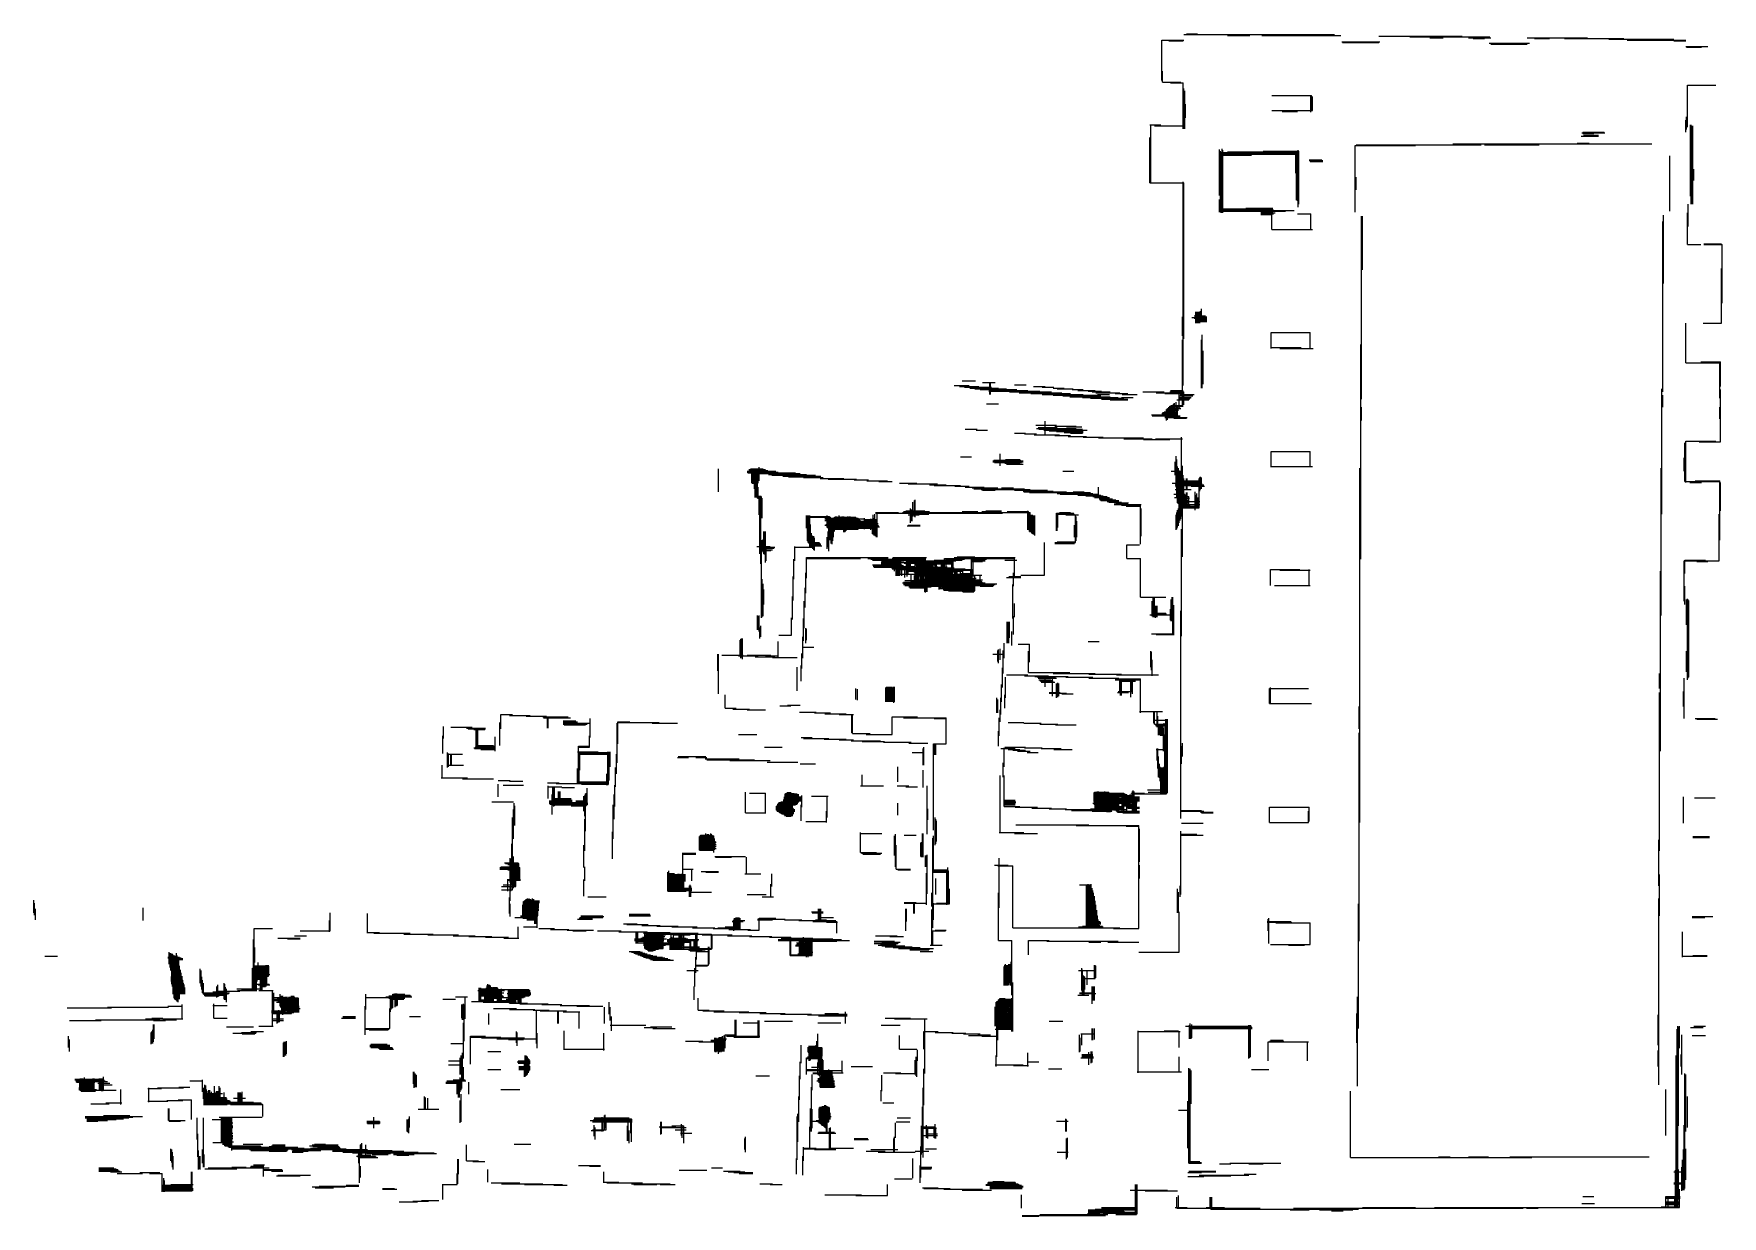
# Model space of a CAD drawing. Extents: x -18.2 to 24.4, y -13.5 to 16.4.
import ezdxf

# ---------------------------------------------------------------- set-up
doc = ezdxf.new("R2010")
doc.units = 0
doc.layers.add('1-0_REZ', color=7, linetype='CONTINUOUS')

msp = doc.modelspace()

# ---------------------------------------------------------------- linework, layer by layer
at = {"layer": '1-0_REZ'}
for p, q in [((10.26, 16.22), (10.82, 16.22)), ((10.26, 15.2), (10.26, 16.22)), ((10.44, 16.2), (10.8, 16.2)), ((10.82, 16.36), (14.62, 16.36)), ((10.88, 16.38), (11.16, 16.38)), ((11.92, 16.34), (12.48, 16.34)), ((12.78, 16.34), (14.78, 16.34)), ((15.74, 16.32), (17.84, 16.32)), ((16.52, 16.3), (18.54, 16.3)), ((17.02, 16.28), (17.36, 16.28)), ((18, 16.28), (18.56, 16.28)), ((18.12, 16.26), (18.4, 16.26)), ((19.48, 16.28), (21, 16.28)), ((19.66, 16.26), (20.04, 16.26)), ((20.42, 16.26), (21.92, 16.26)), ((21.54, 16.24), (23.18, 16.24)), ((22, 16.22), (23.48, 16.22)), ((23.18, 16.2), (23.48, 16.2)), ((14.8, 16.18), (15.76, 16.18)), ((14.82, 16.16), (15.74, 16.16)), ((18.52, 16.14), (19.54, 16.14)), ((18.56, 16.12), (19.48, 16.12)), ((23.48, 16.06), (24.04, 16.06)), ((23.5, 16.04), (23.88, 16.04)), ((10.28, 15.16), (10.28, 15.44)), ((10.28, 15.16), (10.74, 15.16)), ((10.48, 15.14), (10.8, 15.14)), ((10.8, 13.98), (10.8, 15.14)), ((10.82, 13.98), (10.82, 15)), ((10.84, 13.98), (10.84, 14.94)), ((23.52, 15.08), (24.24, 15.08)), ((23.52, 14.02), (23.52, 15.08)), ((10.86, 14.26), (10.86, 14.6)), ((13.04, 14.82), (14.04, 14.82)), ((14.02, 14.4), (14.02, 14.82)), ((14.04, 14.44), (14.04, 14.82)), ((14.06, 14.44), (14.06, 14.8)), ((9.96, 14.08), (10.24, 14.08)), ((9.98, 12.62), (9.98, 14.08)), ((10.08, 14.06), (10.84, 14.06)), ((13.04, 14.44), (14.06, 14.44)), ((13.3, 14.42), (13.68, 14.42)), ((23.48, 13.9), (23.48, 14.2)), ((23.5, 13.96), (23.5, 14.28)), ((23.6, 12.28), (23.6, 14.08)), ((23.62, 12.08), (23.62, 14.08)), ((23.64, 12.08), (23.64, 14.06)), ((23.66, 12.08), (23.66, 14.06)), ((9.96, 12.62), (9.96, 13.76)), ((20.84, 13.8), (21.28, 13.8)), ((20.86, 13.88), (21.44, 13.88)), ((20.88, 13.9), (21.42, 13.9)), ((20.88, 13.86), (21.16, 13.86)), ((20.9, 13.82), (21.28, 13.82)), ((11.72, 12.3), (11.72, 13.46)), ((11.72, 13.38), (13.72, 13.38)), ((11.72, 13.36), (13.72, 13.36)), ((11.72, 13.34), (13.72, 13.34)), ((11.72, 13.32), (12.52, 13.32)), ((11.74, 11.88), (11.74, 13.42)), ((11.76, 11.86), (11.76, 13.38)), ((11.78, 11.86), (11.78, 13.48)), ((11.8, 11.86), (11.8, 13.44)), ((11.92, 13.4), (13.72, 13.4)), ((12.82, 13.42), (13.72, 13.42)), ((13.64, 12.86), (13.64, 13.42)), ((13.66, 12.18), (13.66, 13.42)), ((13.68, 12.16), (13.68, 13.42)), ((13.7, 12), (13.7, 13.44)), ((13.72, 12.08), (13.72, 13.42)), ((15.14, 13.56), (16.66, 13.56)), ((15.14, 11.88), (15.14, 13.56)), ((15.16, 13.58), (18.32, 13.58)), ((17.6, 13.6), (22.62, 13.6)), ((18.4, 13.58), (19.78, 13.58)), ((20.74, 13.62), (21.04, 13.62)), ((23.08, 11.9), (23.08, 13.3)), ((13.98, 13.2), (14.3, 13.2)), ((13.98, 13.18), (14.32, 13.18)), ((14, 13.16), (14.32, 13.16)), ((23.68, 12.68), (23.68, 12.96)), ((9.96, 12.62), (10.82, 12.62)), ((10.8, 7.5), (10.8, 12.64)), ((10.82, 8.68), (10.82, 12.62)), ((15.16, 12.44), (15.16, 12.76)), ((11.7, 11.96), (13.06, 11.96)), ((11.7, 11.94), (13.08, 11.94)), ((11.72, 11.88), (11.72, 12.2)), ((12.38, 11.98), (13.06, 11.98)), ((13.04, 11.44), (13.04, 11.98)), ((23.54, 11.52), (23.54, 12.08)), ((11.7, 11.92), (13.6, 11.92)), ((11.7, 11.9), (13.38, 11.9)), ((12.76, 11.88), (13.06, 11.88)), ((12.76, 11.86), (13.12, 11.86)), ((12.76, 11.84), (13.08, 11.84)), ((12.76, 11.82), (13.04, 11.82)), ((13.68, 11.84), (14.02, 11.84)), ((14.02, 11.42), (14.02, 11.84)), ((15.3, 7.16), (15.3, 11.78)), ((15.32, 10.42), (15.32, 11.78)), ((22.9, 7.34), (22.9, 11.64)), ((22.92, 10.08), (22.92, 11.8)), ((23.52, 11.06), (23.52, 11.86)), ((13.04, 11.44), (14.06, 11.44)), ((23.94, 11.08), (24.38, 11.08)), ((23.52, 11.06), (23.86, 11.06)), ((23.94, 11.06), (24.4, 11.06)), ((24.4, 9.58), (24.4, 11.06)), ((24.38, 9.08), (24.38, 10.46)), ((11.24, 9.1), (11.24, 9.38)), ((11.26, 9.12), (11.26, 9.44)), ((10.78, 8.76), (10.78, 9.24)), ((11.02, 9.22), (11.4, 9.22)), ((11.08, 9.26), (11.36, 9.26)), ((11.08, 9.2), (11.4, 9.2)), ((11.1, 9.24), (11.4, 9.24)), ((11.1, 9.18), (11.4, 9.18)), ((11.1, 9.16), (11.4, 9.16)), ((11.1, 9.12), (11.4, 9.12)), ((11.12, 9.08), (11.12, 9.36)), ((11.12, 9.14), (11.4, 9.14)), ((11.14, 9.08), (11.14, 9.36)), ((11.16, 9.08), (11.16, 9.36)), ((11.18, 9.08), (11.18, 9.36)), ((11.2, 9.08), (11.2, 9.36)), ((11.22, 9.08), (11.22, 9.36)), ((23.48, 8.08), (23.48, 9.08)), ((23.92, 9.08), (24.38, 9.08)), ((10.78, 6.98), (10.78, 8.66)), ((11.26, 7.44), (11.26, 8.66)), ((11.28, 7.44), (11.28, 8.78)), ((13.02, 8.84), (14, 8.84)), ((13.02, 8.44), (13.02, 8.84)), ((14, 8.44), (14, 8.84)), ((15.28, 3.12), (15.28, 8.54)), ((11.3, 7.54), (11.3, 8.38)), ((13.02, 8.46), (13.78, 8.46)), ((13.24, 8.44), (14.08, 8.44)), ((23.86, 8.1), (24.36, 8.1)), ((24.34, 7.18), (24.34, 8.1)), ((24.36, 7.48), (24.36, 8.1)), ((23.48, 8.08), (24.36, 8.08)), ((5.02, 7.5), (5.4, 7.5)), ((5.16, 7.48), (5.64, 7.48)), ((5.22, 7.62), (5.56, 7.62)), ((5.28, 7.46), (5.96, 7.46)), ((5.42, 7.44), (6.14, 7.44)), ((5.54, 7.42), (6.34, 7.42)), ((5.68, 7.4), (6.6, 7.4)), ((5.74, 7.58), (6.06, 7.58)), ((5.9, 7.38), (6.88, 7.38)), ((5.9, 7.36), (7.18, 7.36)), ((5.92, 7.28), (5.92, 7.56)), ((5.94, 7.28), (5.94, 7.58)), ((6.42, 7.34), (7.48, 7.34)), ((6.54, 7.52), (6.84, 7.52)), ((6.66, 7.32), (7.74, 7.32)), ((6.96, 7.3), (7.96, 7.3)), ((7.02, 7.48), (7.32, 7.48)), ((7.24, 7.46), (7.54, 7.46)), ((7.24, 7.28), (8.28, 7.28)), ((7.52, 7.44), (7.8, 7.44)), ((7.52, 7.26), (8.64, 7.26)), ((7.62, 7.42), (8.02, 7.42)), ((8, 7.4), (8.28, 7.4)), ((8.14, 7.38), (8.58, 7.38)), ((8.4, 7.36), (8.74, 7.36)), ((8.5, 7.34), (8.96, 7.34)), ((8.6, 7.32), (9.2, 7.32)), ((8.64, 7.28), (8.94, 7.28)), ((9.08, 7.3), (9.4, 7.3)), ((9.26, 7.28), (9.64, 7.28)), ((9.78, 7.34), (10.32, 7.34)), ((10.12, 7.32), (10.8, 7.32)), ((10.34, 7.3), (10.82, 7.3)), ((10.46, 7.34), (10.82, 7.34)), ((10.48, 7.38), (10.8, 7.38)), ((10.48, 7.36), (10.8, 7.36)), ((10.7, 6.92), (10.7, 7.38)), ((10.72, 7.28), (11.08, 7.28)), ((10.82, 7.02), (10.82, 7.34)), ((22.88, 4.26), (22.88, 7.42)), ((22.9, 6.96), (22.9, 7.26)), ((24.36, 6.08), (24.36, 7.4)), ((5.84, 7.04), (6.14, 7.04)), ((7.76, 7.24), (8.72, 7.24)), ((7.94, 7.22), (8.96, 7.22)), ((8.26, 7.2), (9.16, 7.2)), ((8.46, 7.18), (9.3, 7.18)), ((8.74, 7.16), (9.4, 7.16)), ((8.96, 7.14), (9.4, 7.14)), ((9.24, 7.2), (9.54, 7.2)), ((10.28, 6.82), (10.62, 6.82)), ((10.32, 6.84), (10.66, 6.84)), ((10.36, 6.88), (10.68, 6.88)), ((10.38, 6.9), (10.68, 6.9)), ((10.38, 6.62), (10.38, 6.9)), ((10.4, 6.92), (10.74, 6.92)), ((10.4, 6.64), (10.4, 6.92)), ((10.42, 6.94), (10.72, 6.94)), ((10.44, 6.68), (10.44, 6.96)), ((10.46, 6.98), (10.8, 6.98)), ((10.46, 6.7), (10.46, 6.98)), ((10.48, 6.7), (10.48, 6.98)), ((10.5, 7), (10.8, 7)), ((10.5, 6.7), (10.5, 7)), ((10.52, 6.7), (10.52, 7)), ((10.54, 6.7), (10.54, 7.02)), ((10.56, 6.68), (10.56, 7.04)), ((10.58, 6.68), (10.58, 7.06)), ((10.62, 6.68), (10.62, 7.08)), ((10.64, 7.14), (10.94, 7.14)), ((10.66, 6.68), (10.66, 6.98)), ((10.68, 7.18), (10.98, 7.18)), ((10.68, 7.16), (10.96, 7.16)), ((10.7, 7.24), (11.04, 7.24)), ((10.7, 7.2), (11, 7.2)), ((15.3, 6.62), (15.3, 6.96)), ((24.34, 6.66), (24.34, 6.96)), ((5.3, 6.4), (5.6, 6.4)), ((7.08, 6.5), (7.6, 6.5)), ((7.1, 6.42), (8.1, 6.42)), ((7.14, 6.44), (7.62, 6.44)), ((7.16, 6.4), (8.26, 6.4)), ((7.32, 6.26), (7.32, 6.6)), ((7.56, 6.48), (8.1, 6.48)), ((7.86, 6.46), (8.24, 6.46)), ((10, 6.76), (10.66, 6.76)), ((10.02, 6.74), (10.72, 6.74)), ((10.26, 6.8), (10.66, 6.8)), ((10.34, 6.72), (10.72, 6.72)), ((10.34, 6.7), (10.9, 6.7)), ((10.56, 6.68), (10.88, 6.68)), ((5.58, 6.38), (5.86, 6.38)), ((6.54, 6.3), (6.82, 6.3)), ((6.8, 6.28), (7.1, 6.28)), ((7.04, 6.26), (7.68, 6.26)), ((7.28, 6.38), (8.38, 6.38)), ((7.42, 6.36), (8.28, 6.36)), ((7.56, 6.24), (7.96, 6.24)), ((7.6, 6.34), (8.28, 6.34)), ((7.8, 6.32), (8.28, 6.32)), ((7.9, 6.22), (8.36, 6.22)), ((7.96, 6.3), (8.26, 6.3)), ((8.28, 6.2), (8.78, 6.2)), ((8.66, 6.18), (9.8, 6.18)), ((9.3, 6.16), (10.02, 6.16)), ((9.8, 6.14), (10.46, 6.14)), ((10.1, 6.16), (10.78, 6.16)), ((10.76, 4.2), (10.76, 6.2)), ((23.46, 5.08), (23.46, 6.06)), ((23.48, 6.1), (24.24, 6.1)), ((23.48, 5.06), (23.48, 6.1)), ((23.82, 6.08), (24.36, 6.08)), ((5.18, 5.7), (5.46, 5.7)), ((6, 5.6), (6.76, 5.6)), ((6, 5.58), (6.76, 5.58)), ((6.02, 5.62), (6.7, 5.62)), ((6.04, 5.56), (6.72, 5.56)), ((6.18, 5.48), (6.18, 5.78)), ((6.3, 5.54), (6.68, 5.54)), ((6.32, 5.64), (6.68, 5.64)), ((10.6, 5.24), (10.6, 5.58)), ((10.62, 4.94), (10.62, 5.72)), ((10.64, 4.66), (10.64, 5.64)), ((13.02, 5.84), (14, 5.84)), ((13.02, 5.46), (13.02, 5.84)), ((14, 5.46), (14, 5.84)), ((23.44, 5.34), (23.44, 5.68)), ((-0.92, 4.82), (-0.92, 5.4)), ((-0.2, 5.34), (0.52, 5.34)), ((-0.2, 5.32), (0.58, 5.32)), ((-0.18, 5.3), (1.02, 5.3)), ((-0.16, 5.38), (0.26, 5.38)), ((-0.16, 5.36), (0.32, 5.36)), ((-0.12, 5.4), (0.2, 5.4)), ((-0.08, 5.04), (-0.08, 5.4)), ((-0.08, 5.28), (1.14, 5.28)), ((-0.06, 5.02), (-0.06, 5.38)), ((-0.04, 5.02), (-0.04, 5.4)), ((-0.02, 4.9), (-0.02, 5.36)), ((0, 4.68), (0, 5.38)), ((0.02, 4.68), (0.02, 5.4)), ((0.04, 4.68), (0.04, 5.4)), ((0.06, 4.66), (0.06, 5.4)), ((0.08, 5.04), (0.08, 5.4)), ((0.1, 5.1), (0.1, 5.44)), ((0.34, 5.26), (1.3, 5.26)), ((0.42, 5.24), (1.52, 5.24)), ((0.7, 5.22), (1.66, 5.22)), ((0.84, 5.2), (1.64, 5.2)), ((1.22, 5.18), (1.72, 5.18)), ((1.64, 5.16), (2.24, 5.16)), ((1.84, 5.14), (2.56, 5.14)), ((2.5, 5.12), (2.86, 5.12)), ((6.34, 5.52), (6.76, 5.52)), ((7.76, 5.34), (8.04, 5.34)), ((10.5, 5.34), (10.78, 5.34)), ((10.66, 4.54), (10.66, 5.46)), ((10.68, 4.52), (10.68, 5.42)), ((10.7, 4.04), (10.7, 5.36)), ((10.72, 4.1), (10.72, 5.34)), ((10.74, 4.14), (10.74, 5.28)), ((10.78, 3.18), (10.78, 5.48)), ((10.8, 4.42), (10.8, 5.24)), ((10.82, 4.42), (10.82, 5.16)), ((10.88, 4.88), (10.88, 5.16)), ((10.9, 4.88), (10.9, 5.16)), ((11.2, 4.42), (11.2, 5.16)), ((11.22, 4.84), (11.22, 5.18)), ((11.24, 4.88), (11.24, 5.2)), ((11.26, 4.9), (11.26, 5.18)), ((13, 5.46), (14.06, 5.46)), ((15.26, -3.52), (15.26, 5.42)), ((22.86, 1.7), (22.86, 5.42)), ((0.08, 4.64), (0.08, 4.94)), ((0.1, 4.24), (0.1, 4.72)), ((0.12, 3.26), (0.12, 4.72)), ((0.14, 3), (0.14, 4.72)), ((0.16, 4.18), (0.16, 4.7)), ((2.82, 5.1), (3.34, 5.1)), ((3.12, 5.08), (3.46, 5.08)), ((3.64, 5.04), (4.08, 5.04)), ((3.86, 5.02), (4.6, 5.02)), ((4.4, 5), (4.82, 5)), ((4.52, 4.98), (5.18, 4.98)), ((5.04, 4.96), (5.4, 4.96)), ((5.3, 4.94), (5.78, 4.94)), ((5.48, 4.92), (6.12, 4.92)), ((5.52, 4.9), (6.8, 4.9)), ((5.7, 4.88), (6.94, 4.88)), ((5.74, 4.86), (6.06, 4.86)), ((6.22, 4.92), (6.52, 4.92)), ((6.54, 4.86), (7.38, 4.86)), ((6.76, 4.84), (7.52, 4.84)), ((6.78, 4.82), (7.86, 4.82)), ((6.92, 4.8), (8.46, 4.8)), ((7.62, 4.78), (8.52, 4.78)), ((7.7, 4.76), (8.66, 4.76)), ((8.02, 4.82), (8.3, 4.82)), ((8.14, 4.74), (8.72, 4.74)), ((8.34, 4.72), (8.78, 4.72)), ((8.52, 4.7), (8.88, 4.7)), ((8.66, 4.66), (8.66, 4.94)), ((10.52, 5.04), (11.26, 5.04)), ((10.56, 4.76), (10.84, 4.76)), ((10.6, 5), (11.32, 5)), ((10.6, 4.88), (11, 4.88)), ((10.62, 5.1), (11.26, 5.1)), ((10.62, 5.06), (11.24, 5.06)), ((10.62, 5.02), (11.28, 5.02)), ((10.62, 4.98), (11, 4.98)), ((10.62, 4.74), (10.9, 4.74)), ((10.62, 4.7), (10.94, 4.7)), ((10.64, 5.08), (11.24, 5.08)), ((10.84, 4.42), (10.84, 4.76)), ((10.86, 4.42), (10.86, 4.7)), ((10.88, 4.42), (10.88, 4.8)), ((10.9, 4.42), (10.9, 4.8)), ((10.94, 4.42), (10.94, 4.7)), ((11, 4.96), (11.34, 4.96)), ((11.1, 4.36), (11.1, 4.82)), ((11.12, 4.4), (11.12, 4.74)), ((11.14, 4.4), (11.14, 4.78)), ((23.46, 5.08), (24.34, 5.08)), ((23.58, 5.06), (23.88, 5.06)), ((23.72, 5.1), (24.34, 5.1)), ((24.34, 3.6), (24.34, 5.1)), ((24.36, 4.34), (24.36, 5.06)), ((0.18, 4.16), (0.18, 4.66)), ((3.02, 3.72), (3.02, 4.26)), ((3.04, 4.3), (3.62, 4.3)), ((3.04, 4.28), (6.24, 4.28)), ((3.08, 3.68), (3.08, 4.3)), ((3.72, 4.3), (6.94, 4.3)), ((3.74, 4.32), (4.4, 4.32)), ((3.8, 4.34), (4.28, 4.34)), ((3.92, 4.04), (3.92, 4.4)), ((3.94, 4.08), (3.94, 4.36)), ((3.96, 4.08), (3.96, 4.38)), ((3.96, 4.26), (4.38, 4.26)), ((3.98, 4.2), (3.98, 4.56)), ((4.02, 4.2), (4.02, 4.6)), ((4.04, 4.18), (4.04, 4.62)), ((5.22, 4.32), (5.62, 4.32)), ((5.72, 4.32), (6.22, 4.32)), ((5.82, 4.34), (6.22, 4.34)), ((6.36, 4.32), (6.9, 4.32)), ((6.88, 3.86), (6.88, 4.34)), ((6.9, 3.86), (6.9, 4.32)), ((6.92, 3.82), (6.92, 4.3)), ((6.94, 3.8), (6.94, 4.3)), ((7.6, 4.28), (8.04, 4.28)), ((7.6, 3.84), (7.6, 4.28)), ((7.6, 4.26), (8.06, 4.26)), ((7.62, 3.84), (7.62, 4.28)), ((7.64, 3.92), (7.64, 4.28)), ((7.68, 4.3), (7.96, 4.3)), ((8.56, 4.68), (8.94, 4.68)), ((8.68, 4.64), (9.02, 4.64)), ((8.7, 4.62), (9.1, 4.62)), ((8.72, 4.6), (9.18, 4.6)), ((8.88, 4.58), (9.18, 4.58)), ((8.92, 4.56), (9.24, 4.56)), ((9.06, 4.54), (9.42, 4.54)), ((9.06, 4.5), (9.74, 4.5)), ((9.1, 4.52), (9.4, 4.52)), ((9.24, 4.48), (9.72, 4.48)), ((9.36, 4.46), (9.7, 4.46)), ((9.72, 3.5), (9.72, 4.5)), ((9.74, 3.7), (9.74, 4.4)), ((10.58, 4.68), (10.9, 4.68)), ((10.64, 4.66), (10.96, 4.66)), ((10.64, 4.58), (11.22, 4.58)), ((10.64, 4.56), (10.92, 4.56)), ((10.64, 3.88), (10.64, 4.3)), ((10.66, 4.6), (10.94, 4.6)), ((10.66, 4.54), (10.94, 4.54)), ((10.66, 3.92), (10.66, 4.36)), ((10.68, 3.96), (10.68, 4.4)), ((10.7, 4.5), (11.22, 4.5)), ((10.7, 4.48), (10.98, 4.48)), ((10.7, 4.46), (11.2, 4.46)), ((10.7, 4.44), (11.2, 4.44)), ((10.7, 4.42), (11.2, 4.42)), ((11.16, 4.4), (11.16, 4.68)), ((11.18, 4.4), (11.18, 4.68)), ((24.32, 3.08), (24.32, 4.26)), ((1.3, 3.9), (1.3, 4.22)), ((1.3, 4.2), (1.88, 4.2)), ((1.32, 3.58), (1.32, 4.22)), ((1.32, 4.18), (1.9, 4.18)), ((1.34, 3.54), (1.34, 4.22)), ((1.36, 3.52), (1.36, 4.22)), ((1.38, 3.42), (1.38, 4.22)), ((1.4, 3.42), (1.4, 4)), ((1.76, 4.16), (2.6, 4.16)), ((1.76, 4.14), (2.76, 4.14)), ((1.76, 4.1), (2.66, 4.1)), ((1.76, 3.98), (3.1, 3.98)), ((1.78, 4.12), (2.64, 4.12)), ((1.78, 4), (3.08, 4)), ((1.8, 4.08), (3.08, 4.08)), ((1.8, 4.06), (3.08, 4.06)), ((1.8, 4.04), (3.08, 4.04)), ((1.8, 4.02), (3.1, 4.02)), ((1.82, 3.92), (1.82, 4.22)), ((1.82, 3.96), (3.12, 3.96)), ((1.82, 3.94), (3.14, 3.94)), ((1.82, 3.92), (3.08, 3.92)), ((1.84, 3.92), (1.84, 4.2)), ((1.86, 3.32), (1.86, 4.2)), ((1.86, 3.9), (3.08, 3.9)), ((1.86, 3.88), (2.6, 3.88)), ((1.88, 3.6), (1.88, 4.2)), ((1.9, 3.6), (1.9, 4.18)), ((1.92, 3.52), (1.92, 4.16)), ((1.94, 3.5), (1.94, 4.16)), ((1.96, 3.58), (1.96, 4.16)), ((1.98, 3.68), (1.98, 4.14)), ((2, 4.18), (2.54, 4.18)), ((2, 3.82), (2, 4.18)), ((2.02, 3.88), (2.02, 4.18)), ((2.04, 3.88), (2.04, 4.2)), ((2.06, 3.88), (2.06, 4.2)), ((2.08, 3.88), (2.08, 4.18)), ((2.1, 3.88), (2.1, 4.18)), ((2.12, 3.88), (2.12, 4.22)), ((2.14, 3.88), (2.14, 4.2)), ((2.16, 3.88), (2.16, 4.18)), ((2.18, 3.88), (2.18, 4.18)), ((2.2, 3.88), (2.2, 4.2)), ((2.22, 3.88), (2.22, 4.2)), ((2.24, 3.8), (2.24, 4.2)), ((2.26, 3.8), (2.26, 4.18)), ((2.28, 3.82), (2.28, 4.18)), ((2.3, 3.84), (2.3, 4.18)), ((2.32, 3.86), (2.32, 4.18)), ((2.34, 3.88), (2.34, 4.2)), ((2.36, 3.88), (2.36, 4.18)), ((2.38, 3.88), (2.38, 4.2)), ((2.4, 3.88), (2.4, 4.2)), ((2.42, 3.9), (2.42, 4.18)), ((2.44, 3.88), (2.44, 4.18)), ((2.46, 3.88), (2.46, 4.18)), ((2.48, 3.86), (2.48, 4.18)), ((2.5, 3.88), (2.5, 4.18)), ((2.52, 3.9), (2.52, 4.18)), ((2.54, 3.88), (2.54, 4.18)), ((2.56, 3.88), (2.56, 4.16)), ((2.58, 3.88), (2.58, 4.16)), ((2.6, 3.88), (2.6, 4.16)), ((2.76, 3.88), (2.76, 4.16)), ((2.78, 4.12), (3.08, 4.12)), ((2.78, 4.1), (3.08, 4.1)), ((2.92, 3.86), (2.92, 4.14)), ((2.96, 3.76), (2.96, 4.14)), ((2.98, 3.74), (2.98, 4.24)), ((3, 3.72), (3, 4.16)), ((3.04, 3.7), (3.04, 4.12)), ((3.06, 3.68), (3.06, 4.12)), ((3.84, 3.96), (4.16, 3.96)), ((3.86, 4.24), (4.14, 4.24)), ((3.86, 3.98), (4.16, 3.98)), ((6.96, 3.8), (6.96, 4.24)), ((6.98, 3.78), (6.98, 4.24)), ((7, 3.76), (7, 4.24)), ((7.02, 3.74), (7.02, 4.22)), ((7.04, 3.74), (7.04, 4.22)), ((7.06, 3.72), (7.06, 4.22)), ((7.84, 4.24), (8.16, 4.24)), ((8.06, 3.68), (8.06, 3.98)), ((8.08, 3.54), (8.08, 4.24)), ((8.1, 3.58), (8.1, 4.2)), ((8.12, 3.68), (8.12, 4.08)), ((10.62, 3.86), (10.62, 4.24)), ((10.76, 1.18), (10.76, 3.88)), ((0.04, 3.44), (0.38, 3.44)), ((0.14, 3.42), (0.5, 3.42)), ((0.16, 1.64), (0.16, 3.58)), ((0.18, 3.32), (0.18, 3.6)), ((0.2, 3.3), (0.2, 3.62)), ((0.22, 3.26), (0.22, 3.82)), ((0.24, 3.24), (0.24, 3.82)), ((0.26, 3.04), (0.26, 3.82)), ((0.28, 3.08), (0.28, 3.42)), ((1, 3.08), (1, 3.44)), ((1, 3.42), (1.5, 3.42)), ((1.34, 3.54), (1.62, 3.54)), ((1.36, 3.52), (1.64, 3.52)), ((1.38, 3.5), (1.66, 3.5)), ((1.38, 3.48), (1.66, 3.48)), ((1.4, 3.46), (1.68, 3.46)), ((1.42, 3.42), (1.42, 3.78)), ((1.44, 3.42), (1.44, 3.72)), ((1.46, 3.38), (1.46, 3.7)), ((1.48, 3.36), (1.48, 3.7)), ((1.5, 3.34), (1.5, 3.66)), ((1.82, 3.38), (1.82, 3.68)), ((1.84, 3.42), (1.84, 3.82)), ((7.3, 2.72), (7.3, 3.54)), ((7.56, 3.54), (8.08, 3.54)), ((7.56, 3.52), (8.06, 3.52)), ((7.62, 3.56), (8.08, 3.56)), ((9.38, 3.48), (9.7, 3.48)), ((9.38, 3.14), (9.38, 3.48)), ((0.12, 3.4), (0.48, 3.4)), ((0.12, 3.34), (0.4, 3.34)), ((0.14, 3.36), (0.44, 3.36)), ((0.98, 2.62), (0.98, 3.12)), ((1.3, 3.16), (3.36, 3.16)), ((1.3, 2.64), (1.3, 3.16)), ((1.3, 3.14), (2.66, 3.14)), ((2.84, 3.14), (3.36, 3.14)), ((2.92, 3.12), (4.24, 3.12)), ((2.96, 3.1), (4.22, 3.1)), ((3.18, 3.08), (3.76, 3.08)), ((3.18, 3.04), (4.98, 3.04)), ((3.18, 3.02), (3.58, 3.02)), ((3.18, 3), (3.48, 3)), ((3.2, 3.06), (3.6, 3.06)), ((3.46, 3.14), (4.3, 3.14)), ((3.48, 3.16), (4.32, 3.16)), ((3.48, 2.88), (3.48, 3.16)), ((3.52, 2.82), (3.52, 3.16)), ((3.54, 2.86), (3.54, 3.16)), ((3.56, 2.7), (3.56, 3.16)), ((3.58, 2.7), (3.58, 3.16)), ((3.62, 2.7), (3.62, 3.16)), ((3.64, 2.7), (3.64, 3.16)), ((3.66, 2.72), (3.66, 3.16)), ((3.68, 2.84), (3.68, 3.16)), ((3.76, 3.02), (5, 3.02)), ((3.82, 2.74), (3.82, 3.16)), ((3.84, 2.68), (3.84, 3.16)), ((3.86, 2.76), (3.86, 3.16)), ((3.86, 3.08), (5.06, 3.08)), ((3.88, 2.82), (3.88, 3.16)), ((3.88, 3.06), (4.98, 3.06)), ((3.9, 2.82), (3.9, 3.16)), ((3.92, 2.82), (3.92, 3.16)), ((4.04, 2.38), (4.04, 3.16)), ((4.04, 3), (4.98, 3)), ((4.08, 2.4), (4.08, 3.16)), ((4.1, 2.4), (4.1, 3.16)), ((4.12, 2.4), (4.12, 3.16)), ((4.14, 2.68), (4.14, 3.16)), ((4.16, 2.4), (4.16, 3.16)), ((4.18, 2.4), (4.18, 3.16)), ((4.2, 2.4), (4.2, 3.16)), ((4.22, 2.4), (4.22, 3.16)), ((4.24, 2.4), (4.24, 3.16)), ((4.26, 2.38), (4.26, 3.16)), ((4.28, 2.7), (4.28, 3.16)), ((4.3, 2.28), (4.3, 3.16)), ((4.32, 2.3), (4.32, 3.08)), ((4.34, 2.3), (4.34, 3.08)), ((4.36, 2.42), (4.36, 3.08)), ((4.38, 2.42), (4.38, 3.08)), ((4.4, 2.42), (4.4, 3.08)), ((4.42, 2.42), (4.42, 3.08)), ((4.44, 2.42), (4.44, 3.08)), ((4.46, 2.44), (4.46, 3.08)), ((4.48, 2.44), (4.48, 3.08)), ((4.52, 3.1), (5.22, 3.1)), ((4.54, 2.44), (4.54, 3.1)), ((4.58, 2.42), (4.58, 3.08)), ((4.7, 2.46), (4.7, 3.1)), ((4.72, 2.38), (4.72, 3.1)), ((4.74, 2.38), (4.74, 3.1)), ((4.76, 2.34), (4.76, 3.1)), ((4.78, 3.14), (6.54, 3.14)), ((4.78, 2.34), (4.78, 3.14)), ((4.8, 3.12), (5.28, 3.12)), ((4.82, 2.72), (4.82, 3.14)), ((4.96, 2.32), (4.96, 3.14)), ((4.98, 2.32), (4.98, 3.14)), ((5, 2.82), (5, 3.14)), ((5.02, 3.16), (6.56, 3.16)), ((5.1, 3.18), (5.54, 3.18)), ((5.44, 3.12), (5.84, 3.12)), ((5.44, 3.1), (5.8, 3.1)), ((5.44, 3.08), (5.8, 3.08)), ((5.46, 2.72), (5.46, 3.18)), ((5.46, 3.06), (5.74, 3.06)), ((5.5, 2.72), (5.5, 3.18)), ((6.3, 3.1), (6.6, 3.1)), ((6.54, 2.68), (6.54, 3.14)), ((9.38, 3.14), (9.72, 3.14)), ((9.72, 2.16), (9.72, 3.14)), ((23.44, 3.08), (24.32, 3.08)), ((23.44, 2.06), (23.44, 3.08)), ((23.46, 3.1), (23.98, 3.1)), ((23.46, 2.76), (23.46, 3.1)), ((23.76, 3.06), (24.04, 3.06)), ((0.18, 1.66), (0.18, 2.62)), ((0.96, 2.08), (0.96, 2.68)), ((1.28, 2.26), (1.28, 2.78)), ((2.96, 2.98), (3.7, 2.98)), ((2.98, 2.96), (3.74, 2.96)), ((2.98, 2.94), (4.04, 2.94)), ((3, 2.92), (4.8, 2.92)), ((3.44, 2.9), (5.02, 2.9)), ((3.46, 2.88), (5.3, 2.88)), ((3.54, 2.74), (4.16, 2.74)), ((3.66, 2.86), (5.5, 2.86)), ((3.7, 2.7), (3.7, 2.98)), ((3.78, 2.66), (3.78, 2.94)), ((3.78, 2.58), (5.7, 2.58)), ((3.8, 2.84), (5.5, 2.84)), ((3.8, 2.82), (5.24, 2.82)), ((3.94, 2.38), (3.94, 2.74)), ((3.94, 2.56), (5.72, 2.56)), ((4, 2.8), (5.04, 2.8)), ((4, 2.7), (4.92, 2.7)), ((4, 2.6), (5.74, 2.6)), ((4.02, 2.78), (4.6, 2.78)), ((4.02, 2.38), (4.02, 2.7)), ((4.04, 2.98), (4.52, 2.98)), ((4.04, 2.72), (5.72, 2.72)), ((4.06, 2.38), (4.06, 2.92)), ((4.16, 2.62), (5.56, 2.62)), ((4.26, 2.74), (5.5, 2.74)), ((4.28, 2.3), (4.28, 2.62)), ((4.32, 2.64), (4.6, 2.64)), ((4.5, 2.44), (4.5, 2.94)), ((4.52, 2.44), (4.52, 2.9)), ((4.56, 2.44), (4.56, 2.92)), ((4.6, 2.42), (4.6, 2.94)), ((4.62, 2.44), (4.62, 2.92)), ((4.64, 2.36), (4.64, 2.9)), ((4.64, 2.76), (4.94, 2.76)), ((4.66, 2.4), (4.66, 2.9)), ((4.68, 2.38), (4.68, 2.92)), ((4.68, 2.64), (5.08, 2.64)), ((4.8, 2.34), (4.8, 2.92)), ((4.82, 2.34), (4.82, 2.64)), ((4.84, 2.34), (4.84, 2.94)), ((4.84, 2.66), (5.14, 2.66)), ((4.86, 2.34), (4.86, 2.9)), ((4.88, 2.32), (4.88, 2.9)), ((4.9, 2.34), (4.9, 2.9)), ((4.92, 2.32), (4.92, 2.88)), ((4.92, 2.68), (5.4, 2.68)), ((4.94, 2.32), (4.94, 2.9)), ((5, 2.32), (5, 2.74)), ((5.02, 2.32), (5.02, 2.74)), ((5.04, 2.32), (5.04, 2.86)), ((5.06, 2.32), (5.06, 2.88)), ((5.08, 2.32), (5.08, 2.74)), ((5.1, 2.32), (5.1, 2.88)), ((5.12, 2.32), (5.12, 2.74)), ((5.14, 2.32), (5.14, 2.74)), ((5.16, 2.32), (5.16, 2.72)), ((5.18, 2.32), (5.18, 2.88)), ((5.18, 2.76), (5.5, 2.76)), ((5.2, 2.32), (5.2, 2.74)), ((5.22, 2.32), (5.22, 2.74)), ((5.22, 2.7), (5.54, 2.7)), ((5.24, 2.3), (5.24, 2.88)), ((5.26, 2.3), (5.26, 2.76)), ((5.28, 2.3), (5.28, 2.74)), ((5.28, 2.64), (5.58, 2.64)), ((5.3, 2.3), (5.3, 2.76)), ((5.32, 2.3), (5.32, 2.76)), ((5.34, 2.3), (5.34, 2.76)), ((5.36, 2.3), (5.36, 2.76)), ((5.38, 2.3), (5.38, 2.76)), ((5.4, 2.3), (5.4, 2.74)), ((5.42, 2.3), (5.42, 2.76)), ((5.44, 2.3), (5.44, 2.82)), ((5.46, 2.3), (5.46, 2.64)), ((5.48, 2.3), (5.48, 2.84)), ((5.5, 2.28), (5.5, 2.64)), ((5.52, 2.3), (5.52, 2.64)), ((5.54, 2.32), (5.54, 2.7)), ((5.68, 2.44), (5.68, 2.72)), ((6.34, 2.66), (6.7, 2.66)), ((6.4, 2.68), (6.7, 2.68)), ((6.52, 2.44), (6.52, 2.78)), ((6.7, 2.72), (7.3, 2.72)), ((13, 2.86), (13.74, 2.86)), ((13, 2.46), (13, 2.86)), ((13.24, 2.84), (14, 2.84)), ((13.98, 2.46), (13.98, 2.86)), ((22.84, -1.72), (22.84, 2.82)), ((0.2, 1.68), (0.2, 2.5)), ((0.22, 1.98), (0.22, 2.36)), ((0.94, 1.6), (0.94, 2.18)), ((1.26, 1.9), (1.26, 2.4)), ((3.72, 2.52), (5.8, 2.52)), ((3.74, 2.54), (5.74, 2.54)), ((3.74, 2.5), (6.1, 2.5)), ((3.74, 2.48), (6.06, 2.48)), ((3.78, 2.46), (6.02, 2.46)), ((3.88, 2.44), (5.54, 2.44)), ((3.88, 2.42), (4.44, 2.42)), ((3.9, 2.4), (4.3, 2.4)), ((4.64, 2.38), (5.54, 2.38)), ((4.66, 2.4), (5.54, 2.4)), ((4.74, 2.42), (5.4, 2.42)), ((4.76, 2.34), (5.52, 2.34)), ((4.78, 2.36), (5.54, 2.36)), ((4.88, 2.32), (5.54, 2.32)), ((5.24, 2.3), (5.52, 2.3)), ((5.68, 2.44), (6, 2.44)), ((6.5, 1.62), (6.5, 2.48)), ((9.72, 2.16), (10.36, 2.16)), ((10.04, 1.66), (10.04, 2.16)), ((10.06, 1.66), (10.06, 2.16)), ((10.08, 1.66), (10.08, 2.16)), ((10.52, 1.56), (10.52, 2.16)), ((10.54, 1.2), (10.54, 2.16)), ((13.1, 2.46), (14, 2.46)), ((23.46, 1.98), (23.46, 2.44)), ((1.24, 1.38), (1.24, 2.06)), ((6.54, 1.66), (6.54, 2)), ((9.96, 1.72), (10.56, 1.72)), ((10, 1.76), (10.36, 1.76)), ((10, 1.74), (10.38, 1.74)), ((10.02, 1.68), (10.02, 2.06)), ((10.1, 1.64), (10.1, 1.94)), ((10.12, 1.66), (10.12, 1.94)), ((10.14, 1.66), (10.14, 1.94)), ((10.48, 1.58), (10.48, 1.86)), ((10.5, 1.56), (10.5, 2.1)), ((10.56, 1.2), (10.56, 1.96)), ((10.74, -3.42), (10.74, 1.82)), ((23.5, 1.46), (23.5, 2.1)), ((23.52, 0.08), (23.52, 2.12)), ((23.54, 0.12), (23.54, 2.1)), ((23.56, 0.14), (23.56, 2.08)), ((0.06, 1.34), (0.06, 1.7)), ((0.08, 1.34), (0.08, 1.68)), ((0.1, 1.3), (0.1, 1.7)), ((0.12, 1.12), (0.12, 1.4)), ((0.14, 1.16), (0.14, 1.44)), ((0.92, 1.2), (0.92, 1.64)), ((1.22, 1.06), (1.22, 1.62)), ((1.28, 1), (1.28, 1.38)), ((1.3, 1.08), (1.3, 1.36)), ((6.36, 1), (6.36, 1.54)), ((6.38, 1), (6.38, 1.54)), ((6.4, 1), (6.4, 1.54)), ((6.42, 1.14), (6.42, 1.54)), ((6.48, 0.94), (6.48, 1.3)), ((6.52, 1.22), (6.52, 1.68)), ((-0.38, 0.68), (-0.38, 1.08)), ((-0.36, 0.62), (-0.36, 1.1)), ((-0.34, 0.64), (-0.34, 1.12)), ((-0.32, 0.6), (-0.32, 1.12)), ((0.58, 0.64), (0.58, 1.04)), ((0.6, 1.2), (0.92, 1.2)), ((1.2, 0.62), (1.2, 1.16)), ((1.2, 0.9), (1.48, 0.9)), ((6.18, 0.58), (6.18, 0.86)), ((6.28, 0.62), (6.28, 1)), ((6.64, 0.98), (6.92, 0.98)), ((6.92, 0.52), (6.92, 0.98)), ((8.4, 1.04), (8.68, 1.04)), ((10, 1.24), (10.56, 1.24)), ((10.12, 1.22), (10.56, 1.22)), ((-0.94, 0.3), (-0.94, 0.72)), ((-0.92, -0.28), (-0.92, 0.72)), ((-0.84, 0.7), (-0.3, 0.7)), ((-0.42, 0.68), (0.08, 0.68)), ((-0.2, 0.7), (0.4, 0.7)), ((0, 0.66), (0.5, 0.66)), ((0.26, 0.68), (0.58, 0.68)), ((0.44, 0.64), (1.06, 0.64)), ((1.16, 0.04), (1.16, 0.44)), ((1.18, 0.36), (1.18, 0.74)), ((6, 0.72), (6.28, 0.72)), ((6.12, 0.54), (6.12, 0.82)), ((6.14, 0.5), (6.14, 0.84)), ((6.26, 0.24), (6.26, 0.82)), ((6.9, 0.26), (6.9, 0.8)), ((9.98, 0.4), (9.98, 0.8)), ((10, 0.32), (10, 0.78)), ((10.02, 0.18), (10.02, 0.58)), ((23.5, 0.28), (23.5, 0.8)), ((1.06, -0.2), (1.06, 0.4)), ((6.24, -0.12), (6.24, 0.38)), ((6.32, -0.38), (6.32, 0.14)), ((6.34, 0.2), (6.88, 0.2)), ((6.8, 0.18), (7.4, 0.18)), ((6.9, 0.26), (7.94, 0.26)), ((7.06, 0.16), (7.9, 0.16)), ((7.12, 0.14), (7.58, 0.14)), ((7.14, 0.12), (7.6, 0.12)), ((7.16, 0.08), (7.46, 0.08)), ((7.18, 0.06), (7.5, 0.06)), ((7.2, 0.04), (7.52, 0.04)), ((7.22, 0.02), (7.56, 0.02)), ((7.32, -0.1), (7.32, 0.18)), ((7.5, -0.34), (7.5, 0.16)), ((7.52, 0.24), (8.58, 0.24)), ((7.64, -0.36), (7.64, 0)), ((7.84, 0.14), (8.52, 0.14)), ((8.42, 0.22), (9.24, 0.22)), ((8.42, 0.12), (9.18, 0.12)), ((9.08, 0.1), (9.72, 0.1)), ((9.08, 0.08), (9.72, 0.08)), ((9.12, 0.2), (10.18, 0.2)), ((9.2, -0.24), (9.2, 0.1)), ((9.2, 0.04), (9.6, 0.04)), ((9.22, -0.32), (9.22, 0.1)), ((9.24, -0.32), (9.24, 0.1)), ((9.48, -0.36), (9.48, 0.1)), ((9.5, -0.22), (9.5, 0.1)), ((9.52, -0.28), (9.52, 0.1)), ((9.72, -0.76), (9.72, 0.1)), ((22.82, -0.14), (22.82, 0.24)), ((23.44, -0.9), (23.44, 0.12)), ((-0.76, -0.64), (-0.76, -0.3)), ((2.54, -0.42), (2.54, -0.14)), ((2.58, -0.44), (2.58, -0.16)), ((3.3, -0.48), (3.3, -0.12)), ((3.32, -0.48), (3.32, -0.1)), ((3.34, -0.48), (3.34, -0.1)), ((3.36, -0.48), (3.36, -0.1)), ((3.38, -0.48), (3.38, -0.1)), ((3.4, -0.48), (3.4, -0.1)), ((3.42, -0.48), (3.42, -0.1)), ((3.44, -0.48), (3.44, -0.1)), ((3.46, -0.48), (3.46, -0.12)), ((3.48, -0.48), (3.48, -0.1)), ((3.5, -0.5), (3.5, -0.12)), ((3.52, -0.48), (3.52, -0.1)), ((6.1, -0.76), (6.1, -0.38)), ((6.12, -0.76), (6.12, -0.42)), ((6.2, -0.8), (6.2, -0.38)), ((6.22, -0.48), (6.22, -0.04)), ((6.3, -0.64), (6.3, -0.3)), ((7.42, -0.24), (7.7, -0.24)), ((7.42, -0.26), (7.86, -0.26)), ((7.6, -0.38), (7.6, -0.02)), ((7.62, -0.36), (7.62, -0.02)), ((7.66, -0.34), (7.66, -0.02)), ((7.74, -0.28), (8.02, -0.28)), ((9.14, -0.24), (9.42, -0.24)), ((9.16, -0.22), (9.5, -0.22)), ((12.98, -0.14), (13.96, -0.14)), ((12.98, -0.52), (12.98, -0.14)), ((13, -0.54), (13, -0.12)), ((22.82, -4.24), (22.82, -0.24)), ((23.42, -0.6), (23.42, -0.22)), ((-6.42, -0.8), (-6.12, -0.8)), ((-6.42, -1.16), (-6.42, -0.8)), ((-6.2, -0.82), (-5.68, -0.82)), ((-5.78, -0.84), (-5.26, -0.84)), ((-0.76, -0.64), (-0.48, -0.64)), ((-0.56, -0.66), (-0.14, -0.66)), ((-0.2, -0.68), (0.26, -0.68)), ((0.62, -0.58), (0.9, -0.58)), ((0.82, -0.56), (1.14, -0.56)), ((1.12, -0.74), (1.54, -0.74)), ((1.5, -0.76), (1.9, -0.76)), ((1.76, -0.78), (2.3, -0.78)), ((2.12, -0.8), (2.48, -0.8)), ((2.44, -1.26), (2.44, -0.8)), ((2.46, -1.28), (2.46, -0.8)), ((6.18, -0.98), (6.18, -0.68)), ((9.7, -0.72), (10.28, -0.72)), ((10.06, -1.02), (10.06, -0.72)), ((10.08, -1.04), (10.08, -0.72)), ((10.14, -1.12), (10.14, -0.72)), ((10.16, -1.12), (10.16, -0.84)), ((12.98, -0.52), (14.04, -0.52)), ((15.24, -1.16), (15.24, -0.6)), ((-7.86, -1.4), (-7.86, -1.1)), ((-7.68, -1.12), (-7.14, -1.12)), ((-7.28, -1.14), (-6.8, -1.14)), ((-7.24, -1.16), (-6.8, -1.16)), ((-7.1, -1.18), (-6.82, -1.18)), ((-7.04, -1.66), (-7.04, -1.14)), ((-7.02, -1.66), (-7.02, -1.14)), ((-7, -1.66), (-7, -1.14)), ((-6.44, -1.58), (-6.44, -1)), ((-5.36, -0.86), (-4.72, -0.86)), ((-5.34, -0.88), (-4.66, -0.88)), ((-5.24, -1.14), (-5.24, -0.86)), ((-5.22, -1.14), (-5.22, -0.86)), ((-4.84, -0.96), (-4.52, -0.96)), ((-4.84, -0.98), (-4.48, -0.98)), ((-4.84, -1), (-4.48, -1)), ((-4.84, -1.02), (-4.16, -1.02)), ((-4.84, -1.04), (-4.24, -1.04)), ((-4.82, -1.06), (-4.28, -1.06)), ((-4.16, -1.38), (-4.16, -0.9)), ((-3.48, -2.02), (-3.48, -1.02)), ((-3.46, -0.98), (-3.16, -0.98)), ((-3.46, -1.54), (-3.46, -0.98)), ((-3.46, -1), (-2.42, -1)), ((-2.6, -1.02), (-1.96, -1.02)), ((3.46, -0.86), (4.1, -0.86)), ((3.46, -1.3), (3.46, -0.86)), ((3.74, -0.88), (4.82, -0.88)), ((4.52, -0.9), (4.82, -0.9)), ((4.82, -1.54), (4.82, -0.88)), ((6.14, -1.6), (6.14, -1.22)), ((6.16, -1.34), (6.16, -0.88)), ((6.38, -1), (6.78, -1)), ((6.78, -1.02), (7.22, -1.02)), ((7.18, -1.04), (7.64, -1.04)), ((7.58, -1.06), (8.1, -1.06)), ((10.06, -0.94), (10.4, -0.94)), ((10.08, -1.04), (10.4, -1.04)), ((10.1, -1.06), (10.4, -1.06)), ((10.1, -1.08), (10.4, -1.08)), ((10.18, -1.32), (10.18, -1.04)), ((10.2, -1.32), (10.2, -1.04)), ((10.22, -1.32), (10.22, -1.04)), ((10.24, -1.34), (10.24, -1.04)), ((10.26, -1.34), (10.26, -1.04)), ((10.28, -1.34), (10.28, -1.04)), ((10.3, -1.72), (10.3, -1.14)), ((10.32, -1.72), (10.32, -1.02)), ((10.36, -2.8), (10.36, -0.92)), ((10.38, -2.8), (10.38, -0.92)), ((10.4, -2.78), (10.4, -0.92)), ((15.24, -6.52), (15.24, -1.26)), ((23.72, -0.9), (24.22, -0.9)), ((23.76, -0.92), (24.28, -0.92)), ((-7.88, -1.78), (-7.88, -1.34)), ((-7.1, -1.64), (-6.56, -1.64)), ((-7.08, -1.66), (-6.56, -1.66)), ((-7.06, -1.62), (-6.56, -1.62)), ((-7.04, -1.58), (-6.6, -1.58)), ((-7.04, -1.6), (-6.56, -1.6)), ((-6.92, -1.68), (-6.56, -1.68)), ((-6.56, -1.72), (-6.56, -1.36)), ((-4.46, -1.6), (-4.18, -1.6)), ((-4.46, -2.54), (-4.46, -1.6)), ((-4.46, -1.62), (-4.18, -1.62)), ((-4.18, -1.62), (-4.18, -1.34)), ((-0.42, -1.3), (0.04, -1.3)), ((0.24, -1.62), (0.68, -1.62)), ((1.16, -1.38), (1.44, -1.38)), ((1.22, -1.4), (1.86, -1.4)), ((1.74, -1.42), (2.3, -1.42)), ((2.12, -1.44), (2.48, -1.44)), ((2.42, -1.46), (3.16, -1.46)), ((2.46, -1.28), (2.9, -1.28)), ((2.7, -1.48), (3.26, -1.48)), ((2.8, -1.3), (3.46, -1.3)), ((3.24, -1.5), (3.94, -1.5)), ((3.88, -1.52), (4.36, -1.52)), ((4.24, -2.08), (4.24, -1.66)), ((4.26, -2.08), (4.26, -1.62)), ((4.5, -1.54), (4.82, -1.54)), ((4.5, -3.72), (4.5, -1.54)), ((4.52, -1.82), (4.52, -1.54)), ((4.54, -1.82), (4.54, -1.54)), ((4.56, -1.82), (4.56, -1.54)), ((6.2, -1.66), (6.56, -1.66)), ((6.28, -2.12), (6.28, -1.64)), ((6.3, -1.62), (6.82, -1.62)), ((6.38, -1.68), (6.68, -1.68)), ((6.5, -1.7), (6.82, -1.7)), ((6.8, -1.64), (7.24, -1.64)), ((7.22, -1.66), (7.72, -1.66)), ((7.54, -1.68), (8, -1.68)), ((10.12, -1.68), (10.4, -1.68)), ((10.14, -1.96), (10.14, -1.66)), ((10.16, -2.16), (10.16, -1.66)), ((10.34, -2.8), (10.34, -1.3)), ((10.76, -2.04), (10.76, -1.6)), ((10.78, -1.86), (10.78, -1.52)), ((-7.9, -2.4), (-7.9, -2.08)), ((-7.78, -2.08), (-7.36, -2.08)), ((-7.76, -2.14), (-7.76, -1.76)), ((-7.76, -1.8), (-7.38, -1.8)), ((-7.74, -2.12), (-7.74, -1.78)), ((-7.68, -2.08), (-7.68, -1.8)), ((-7.66, -2.08), (-7.66, -1.8)), ((-4.48, -1.74), (-3.96, -1.74)), ((-4.46, -1.76), (-3.66, -1.76)), ((-4.46, -1.78), (-3.66, -1.78)), ((-4.46, -1.8), (-3.66, -1.8)), ((-4.44, -2.54), (-4.44, -1.74)), ((-4.42, -2.2), (-4.42, -1.74)), ((-3.72, -2.58), (-3.72, -1.74)), ((-3.7, -2.56), (-3.7, -1.74)), ((-3.68, -2.46), (-3.68, -1.74)), ((-3.66, -2.12), (-3.66, -1.74)), ((-3.5, -2.3), (-3.5, -1.8)), ((-1.96, -1.88), (-1.68, -1.88)), ((-1.94, -1.86), (-1.24, -1.86)), ((-1.5, -1.88), (-1.22, -1.88)), ((-1.26, -1.92), (-0.4, -1.92)), ((-1.22, -1.94), (-0.02, -1.94)), ((-0.64, -1.96), (0.38, -1.96)), ((0.3, -2), (1.08, -2)), ((1.14, -2.04), (1.52, -2.04)), ((3.6, -2.5), (3.6, -2.12)), ((3.96, -1.76), (4.26, -1.76)), ((6.26, -2.38), (6.26, -2.02)), ((6.62, -1.72), (6.94, -1.72)), ((6.86, -1.76), (7.14, -1.76)), ((10.18, -2.38), (10.18, -1.86)), ((10.2, -2.4), (10.2, -2.04)), ((10.22, -2.48), (10.22, -2.12)), ((10.32, -2.76), (10.32, -2.12)), ((-7.92, -2.4), (-7.26, -2.4)), ((-7.38, -2.42), (-6.6, -2.42)), ((-6.48, -2.46), (-6.18, -2.46)), ((-6.2, -2.48), (-5.86, -2.48)), ((-5.24, -2.52), (-4.94, -2.52)), ((-5.02, -2.54), (-3.7, -2.54)), ((-4.48, -2.54), (-4.48, -2.16)), ((-4.48, -2.5), (-3.7, -2.5)), ((-4.48, -2.52), (-3.7, -2.52)), ((-3.74, -2.58), (-3.74, -2.3)), ((-3.52, -2.62), (-3.52, -2.14)), ((2.7, -2.6), (2.7, -2.32)), ((4.24, -2.64), (4.24, -2.2)), ((6.18, -3.78), (6.18, -2.34)), ((6.28, -3.12), (6.28, -2.34)), ((10.24, -2.8), (10.24, -2.14)), ((10.26, -2.8), (10.26, -2.14)), ((10.28, -2.8), (10.28, -2.14)), ((10.3, -2.8), (10.3, -2.14)), ((-6.48, -2.88), (-6.48, -2.56)), ((-6.36, -2.58), (-5.84, -2.58)), ((-5.24, -2.62), (-4.88, -2.62)), ((-5.22, -2.92), (-5.22, -2.6)), ((-5.2, -2.98), (-4.62, -2.98)), ((-5.12, -3.32), (-5.12, -2.82)), ((-5.12, -2.92), (-4.64, -2.92)), ((-5.12, -2.94), (-4.64, -2.94)), ((-5.12, -2.96), (-4.62, -2.96)), ((-5.1, -3.08), (-5.1, -2.62)), ((-5.08, -3.12), (-5.08, -2.62)), ((-5.06, -3.1), (-5.06, -2.62)), ((-4.96, -3.08), (-4.96, -2.74)), ((-4.94, -3.08), (-4.94, -2.74)), ((-4.92, -3.08), (-4.92, -2.74)), ((-4.88, -2.64), (-4.56, -2.64)), ((-4.52, -2.98), (-4.24, -2.98)), ((-4.38, -2.56), (-3.7, -2.56)), ((-4.32, -3.24), (-4.32, -2.86)), ((-4.3, -3.36), (-4.3, -2.84)), ((-4.28, -3.74), (-4.28, -2.8)), ((-4.26, -3.1), (-4.26, -2.78)), ((-4.24, -3.08), (-4.24, -2.66)), ((-3.56, -3.44), (-3.56, -2.82)), ((-3.54, -3.12), (-3.54, -2.58)), ((-0.24, -3.28), (-0.24, -2.76)), ((-0.14, -2.78), (0.26, -2.78)), ((0.26, -3.3), (0.26, -2.78)), ((0.72, -2.94), (1.18, -2.94)), ((0.72, -3.32), (0.72, -2.94)), ((0.72, -2.96), (1.18, -2.96)), ((0.72, -2.98), (1.18, -2.98)), ((0.74, -2.88), (1.18, -2.88)), ((0.74, -3.34), (0.74, -2.88)), ((0.74, -2.9), (1.18, -2.9)), ((0.74, -2.92), (1.18, -2.92)), ((0.76, -2.8), (1.06, -2.8)), ((0.76, -3.36), (0.76, -2.8)), ((0.76, -2.82), (1.1, -2.82)), ((0.76, -2.84), (1.1, -2.84)), ((0.76, -2.86), (1.1, -2.86)), ((0.78, -3.36), (0.78, -2.78)), ((0.8, -3.38), (0.8, -2.78)), ((0.82, -3.38), (0.82, -2.76)), ((0.84, -3.38), (0.84, -2.76)), ((0.86, -3.38), (0.86, -2.76)), ((0.88, -3.38), (0.88, -2.76)), ((0.9, -3.38), (0.9, -2.76)), ((0.92, -3.36), (0.92, -2.78)), ((0.94, -3.36), (0.94, -2.78)), ((0.96, -3.06), (0.96, -2.78)), ((0.98, -3.06), (0.98, -2.78)), ((1, -3.08), (1, -2.8)), ((1.02, -3.08), (1.02, -2.8)), ((1.18, -3.14), (1.18, -2.84)), ((1.42, -2.86), (1.84, -2.86)), ((1.82, -3.4), (1.82, -2.86)), ((2.66, -2.6), (3.24, -2.6)), ((3.58, -2.6), (3.88, -2.6)), ((3.8, -2.62), (4.1, -2.62)), ((4.34, -3.82), (4.34, -2.6)), ((6.28, -2.96), (6.56, -2.96)), ((6.28, -2.98), (6.56, -2.98)), ((8.54, -2.78), (9.3, -2.78)), ((8.54, -2.8), (9.34, -2.8)), ((8.54, -2.82), (9.38, -2.82)), ((8.54, -2.84), (9.56, -2.84)), ((8.54, -2.86), (9.08, -2.86)), ((8.54, -2.88), (9.7, -2.88)), ((8.54, -2.9), (9.18, -2.9)), ((8.54, -2.92), (9.7, -2.92)), ((8.54, -2.94), (9.7, -2.94)), ((8.54, -2.96), (9.7, -2.96)), ((8.54, -2.98), (9.7, -2.98)), ((8.56, -2.76), (8.92, -2.76)), ((8.56, -3.08), (8.56, -2.76)), ((8.58, -3.24), (8.58, -2.76)), ((8.6, -3.24), (8.6, -2.76)), ((8.62, -3.24), (8.62, -2.76)), ((8.64, -3.24), (8.64, -2.74)), ((8.66, -3.24), (8.66, -2.74)), ((8.68, -3.24), (8.68, -2.76)), ((8.7, -3.24), (8.7, -2.76)), ((8.72, -3.24), (8.72, -2.76)), ((8.74, -3.24), (8.74, -2.76)), ((8.76, -3.24), (8.76, -2.76)), ((8.78, -3.24), (8.78, -2.76)), ((8.8, -3.24), (8.8, -2.76)), ((8.82, -3.24), (8.82, -2.74)), ((8.84, -3.24), (8.84, -2.76)), ((8.86, -3.24), (8.86, -2.76)), ((8.88, -3.26), (8.88, -2.76)), ((8.9, -3.26), (8.9, -2.76)), ((8.92, -3.26), (8.92, -2.76)), ((8.94, -3.26), (8.94, -2.78)), ((8.96, -3.26), (8.96, -2.78)), ((8.98, -3.24), (8.98, -2.78)), ((9, -3.24), (9, -2.78)), ((9.02, -3.18), (9.02, -2.78)), ((9.04, -3.2), (9.04, -2.78)), ((9.06, -3.22), (9.06, -2.78)), ((9.08, -3.22), (9.08, -2.78)), ((9.1, -3.22), (9.1, -2.78)), ((9.12, -3.24), (9.12, -2.78)), ((9.14, -3.26), (9.14, -2.78)), ((9.16, -3.26), (9.16, -2.78)), ((9.16, -2.86), (9.56, -2.86)), ((9.18, -3.26), (9.18, -2.78)), ((9.26, -3.26), (9.26, -2.78)), ((9.26, -2.9), (9.7, -2.9)), ((9.28, -3.16), (9.28, -2.78)), ((9.3, -3.28), (9.3, -2.78)), ((9.32, -3.1), (9.32, -2.8)), ((9.38, -3.28), (9.38, -2.82)), ((9.4, -3.16), (9.4, -2.84)), ((9.42, -3.16), (9.42, -2.84)), ((9.44, -3.14), (9.44, -2.84)), ((9.46, -3.16), (9.46, -2.82)), ((9.48, -2.8), (10.38, -2.8)), ((9.5, -2.78), (9.82, -2.78)), ((9.52, -3.28), (9.52, -2.74)), ((9.54, -3.28), (9.54, -2.72)), ((9.56, -3.28), (9.56, -2.74)), ((9.58, -3.28), (9.58, -2.92)), ((9.6, -3.3), (9.6, -2.94)), ((9.62, -3.3), (9.62, -2.88)), ((9.9, -2.7), (10.4, -2.7)), ((9.92, -2.76), (10.4, -2.76)), ((23.42, -3.54), (23.42, -2.88)), ((23.7, -2.9), (24.22, -2.9)), ((-6.64, -3), (-6.1, -3)), ((-6.12, -5.22), (-6.12, -3.4)), ((-6.1, -3.94), (-6.1, -3.2)), ((-6.08, -3.58), (-6.08, -3.04)), ((-6.06, -3.6), (-6.06, -3.1)), ((-5.2, -3), (-4.62, -3)), ((-5.2, -3.02), (-4.24, -3.02)), ((-5.2, -3.04), (-4.22, -3.04)), ((-5.18, -3.06), (-4.22, -3.06)), ((-5.1, -3.08), (-4.24, -3.08)), ((-4.64, -3.1), (-4.26, -3.1)), ((-4.52, -3), (-4.24, -3)), ((-3.58, -3.94), (-3.58, -3.08)), ((-0.24, -3.28), (0.26, -3.28)), ((0.52, -3.12), (0.9, -3.12)), ((0.52, -3.14), (0.94, -3.14)), ((0.52, -3.16), (0.96, -3.16)), ((0.52, -3.18), (0.98, -3.18)), ((0.52, -3.2), (1, -3.2)), ((0.54, -3.1), (0.94, -3.1)), ((0.54, -3.22), (1, -3.22)), ((0.56, -3.06), (1.06, -3.06)), ((0.56, -3.08), (1.02, -3.08)), ((0.56, -3.24), (1, -3.24)), ((0.58, -3.04), (1.08, -3.04)), ((0.6, -3.02), (1.08, -3.02)), ((0.6, -3.26), (0.98, -3.26)), ((0.62, -3.28), (0.98, -3.28)), ((0.66, -3), (1.1, -3)), ((0.66, -3.3), (0.66, -3)), ((0.66, -3.3), (0.98, -3.3)), ((0.68, -3.3), (0.68, -3)), ((0.7, -3.32), (0.7, -3)), ((1.16, -3.48), (1.16, -3.08)), ((1.8, -3.52), (1.8, -3.24)), ((3.6, -3.34), (3.6, -3.04)), ((4.36, -3.46), (4.36, -3.18)), ((4.54, -4.1), (4.54, -3.4)), ((6.28, -3), (6.58, -3)), ((6.28, -3.02), (6.58, -3.02)), ((6.28, -3.04), (6.56, -3.04)), ((6.28, -3.06), (6.56, -3.06)), ((6.28, -3.08), (6.56, -3.08)), ((6.28, -3.12), (6.68, -3.12)), ((6.56, -3.14), (7.12, -3.14)), ((6.98, -3.16), (7.48, -3.16)), ((7.42, -3.18), (7.86, -3.18)), ((7.82, -3.2), (9.38, -3.2)), ((7.98, -3.22), (8.98, -3.22)), ((8.46, -3.18), (9.26, -3.18)), ((8.5, -3.24), (9, -3.24)), ((8.52, -3.04), (9.4, -3.04)), ((8.56, -3), (9.64, -3)), ((8.56, -3.02), (9.64, -3.02)), ((8.56, -3.06), (9.18, -3.06)), ((8.56, -3.08), (9.16, -3.08)), ((8.58, -3.1), (9.16, -3.1)), ((8.58, -3.12), (9.3, -3.12)), ((8.58, -3.14), (9.3, -3.14)), ((8.58, -3.16), (9.28, -3.16)), ((9.12, -3.24), (9.7, -3.24)), ((9.14, -3.26), (9.7, -3.26)), ((9.24, -3.08), (9.62, -3.08)), ((9.24, -3.1), (9.6, -3.1)), ((9.26, -3.06), (9.62, -3.06)), ((9.28, -3.28), (9.7, -3.28)), ((9.4, -3.14), (9.7, -3.14)), ((9.4, -3.16), (9.7, -3.16)), ((10.74, -3.22), (11.26, -3.22)), ((10.74, -3.24), (11.32, -3.24)), ((11.24, -3.26), (11.56, -3.26)), ((11.26, -3.28), (11.56, -3.28)), ((12.98, -3.14), (13.98, -3.14)), ((12.98, -3.52), (12.98, -3.14)), ((13.96, -3.52), (13.96, -3.24)), ((13.98, -3.5), (13.98, -3.14)), ((-4.3, -4.24), (-4.3, -3.44)), ((-3.6, -4.44), (-3.6, -3.76)), ((-1.24, -4.24), (-1.24, -3.8)), ((-1.2, -4.24), (-1.2, -3.82)), ((-1.18, -4.24), (-1.18, -3.82)), ((-1.12, -4.22), (-1.12, -3.8)), ((-1.1, -4.24), (-1.1, -3.82)), ((1.28, -3.5), (1.8, -3.5)), ((2.64, -3.8), (3.2, -3.8)), ((2.66, -4.28), (2.66, -3.78)), ((3.54, -4.64), (3.54, -3.82)), ((4.22, -4.4), (4.22, -3.8)), ((4.24, -4.4), (4.24, -3.8)), ((4.56, -4.06), (4.56, -3.44)), ((4.58, -4), (4.58, -3.48)), ((6.16, -3.78), (6.78, -3.78)), ((6.54, -3.8), (7.12, -3.8)), ((6.58, -3.58), (8.42, -3.58)), ((8.1, -3.6), (9.68, -3.6)), ((9.36, -3.62), (9.68, -3.62)), ((9.68, -6.2), (9.68, -3.6)), ((9.7, -4.52), (9.7, -3.68)), ((10.74, -5.34), (10.74, -3.74)), ((10.74, -3.82), (11.14, -3.82)), ((10.76, -3.54), (11.3, -3.54)), ((12.98, -3.52), (13.96, -3.52)), ((-6.14, -5.1), (-6.14, -4.06)), ((-4.32, -4.66), (-4.32, -4.1)), ((-1.42, -4.1), (-1.02, -4.1)), ((-1.42, -4.14), (-1, -4.14)), ((-1.4, -3.88), (-1.08, -3.88)), ((-1.4, -4.22), (-1.4, -3.88)), ((-1.4, -3.9), (-1.08, -3.9)), ((-1.4, -3.92), (-1.04, -3.92)), ((-1.4, -3.96), (-1.02, -3.96)), ((-1.4, -3.98), (-1.02, -3.98)), ((-1.4, -4), (-1, -4)), ((-1.4, -4.02), (-0.98, -4.02)), ((-1.4, -4.04), (-1, -4.04)), ((-1.4, -4.06), (-1, -4.06)), ((-1.4, -4.08), (-0.98, -4.08)), ((-1.4, -4.12), (-0.98, -4.12)), ((-1.4, -4.16), (-1.02, -4.16)), ((-1.4, -4.18), (-0.98, -4.18)), ((-1.4, -4.2), (-1.02, -4.2)), ((-1.4, -4.22), (-1.04, -4.22)), ((-1.38, -3.84), (-1.08, -3.84)), ((-1.38, -4.22), (-1.38, -3.84)), ((-1.38, -3.86), (-1.04, -3.86)), ((-1.38, -3.94), (-1.02, -3.94)), ((-1.36, -4.24), (-1.36, -3.86)), ((-1.34, -4.24), (-1.34, -3.86)), ((-1.32, -4.24), (-1.32, -3.84)), ((-1.3, -4.24), (-1.3, -3.84)), ((-1.28, -4.24), (-1.28, -3.84)), ((-1.26, -4.24), (-1.26, -3.84)), ((-1.22, -4.24), (-1.22, -3.84)), ((-1.16, -4.24), (-1.16, -3.84)), ((-1.14, -4.24), (-1.14, -3.86)), ((-1.08, -4.22), (-1.08, -3.84)), ((-1.06, -4.22), (-1.06, -3.86)), ((-1.04, -4.28), (-1.04, -3.86)), ((3.52, -4.36), (3.52, -3.86)), ((3.56, -4.7), (3.56, -4.1)), ((3.76, -3.84), (4.06, -3.84)), ((4.18, -4.38), (4.18, -4.04)), ((4.2, -4.4), (4.2, -4.02)), ((4.48, -6.18), (4.48, -3.92)), ((4.5, -4.78), (4.5, -3.86)), ((10.74, -3.84), (11.3, -3.84)), ((22.8, -5.12), (22.8, -3.96)), ((23.66, -3.88), (24.08, -3.88)), ((23.66, -3.9), (24.08, -3.9)), ((-6.44, -4.66), (-5.94, -4.66)), ((-6.44, -4.68), (-5.94, -4.68)), ((-6.42, -4.64), (-5.96, -4.64)), ((-6.32, -4.54), (-5.98, -4.54)), ((-6.3, -4.56), (-5.96, -4.56)), ((-6.24, -4.58), (-5.96, -4.58)), ((-6.18, -5.04), (-6.18, -4.42)), ((-6.16, -5.26), (-6.16, -4.44)), ((-6.1, -5.18), (-6.1, -4.38)), ((-6.08, -5.16), (-6.08, -4.54)), ((-6.06, -5.14), (-6.06, -4.54)), ((-6.04, -5.14), (-6.04, -4.54)), ((-6.02, -4.98), (-6.02, -4.54)), ((-6, -4.98), (-6, -4.54)), ((-5.98, -4.98), (-5.98, -4.54)), ((-5.96, -4.98), (-5.96, -4.56)), ((-5.94, -4.98), (-5.94, -4.66)), ((-4.3, -5), (-4.3, -4.64)), ((-1.84, -4.3), (-1.5, -4.3)), ((-1.82, -5.26), (-1.82, -4.3)), ((-1.82, -4.32), (-1.5, -4.32)), ((-1.02, -4.38), (-0.24, -4.38)), ((-1, -4.4), (-0.6, -4.4)), ((-0.22, -4.82), (-0.22, -4.4)), ((2.66, -4.28), (3.06, -4.28)), ((2.68, -4.3), (3.2, -4.3)), ((2.72, -4.32), (3.16, -4.32)), ((4.3, -4.64), (4.3, -4.36)), ((4.32, -4.64), (4.32, -4.36)), ((4.34, -5.32), (4.34, -4.34)), ((4.86, -5.58), (4.86, -4.66)), ((6.04, -4.6), (6.38, -4.6)), ((6.12, -4.62), (6.5, -4.62)), ((6.16, -5.68), (6.16, -4.42)), ((6.5, -6.18), (6.5, -4.62)), ((9.7, -4.94), (9.7, -4.6)), ((-6.44, -4.7), (-5.94, -4.7)), ((-6.36, -5.1), (-6.06, -5.1)), ((-6.26, -4.96), (-5.92, -4.96)), ((-6.26, -4.98), (-5.92, -4.98)), ((-6.24, -4.72), (-5.94, -4.72)), ((-6.24, -5.26), (-6.24, -4.96)), ((-4.32, -5.38), (-4.32, -4.96)), ((-2.22, -4.84), (-1.76, -4.84)), ((-2.22, -4.86), (-1.76, -4.86)), ((-2.22, -4.88), (-1.76, -4.88)), ((-2.22, -4.9), (-1.76, -4.9)), ((-2.22, -4.92), (-1.76, -4.92)), ((-2.22, -4.94), (-1.76, -4.94)), ((-2.22, -5.02), (-1.8, -5.02)), ((-2.22, -5.04), (-1.8, -5.04)), ((-2.22, -5.06), (-1.8, -5.06)), ((-2.2, -5.26), (-2.2, -4.78)), ((-2.2, -4.96), (-1.76, -4.96)), ((-2.2, -4.98), (-1.76, -4.98)), ((-2.2, -5), (-1.76, -5)), ((-2.2, -5.08), (-1.8, -5.08)), ((-2.2, -5.1), (-1.8, -5.1)), ((-2.18, -5.26), (-2.18, -4.74)), ((-2.16, -5.24), (-2.16, -4.84)), ((-2.14, -5.24), (-2.14, -4.8)), ((-2.12, -5.26), (-2.12, -4.8)), ((-2.1, -5.26), (-2.1, -4.8)), ((-2.08, -5.26), (-2.08, -4.8)), ((-2.06, -5.26), (-2.06, -4.8)), ((-2.04, -5.26), (-2.04, -4.8)), ((-2.02, -5.26), (-2.02, -4.84)), ((-2, -5.26), (-2, -4.84)), ((-1.98, -5.26), (-1.98, -4.84)), ((-1.96, -5.26), (-1.96, -4.84)), ((-1.94, -5.26), (-1.94, -4.82)), ((-1.92, -5.26), (-1.92, -4.82)), ((-1.9, -5.26), (-1.9, -4.84)), ((-1.88, -5.26), (-1.88, -4.84)), ((-1.86, -5.26), (-1.86, -4.82)), ((-1.84, -4.7), (-1.56, -4.7)), ((-1.84, -5.26), (-1.84, -4.82)), ((-1.8, -5.26), (-1.8, -4.84)), ((-1.64, -5.4), (-1.64, -5.1)), ((-1.6, -5), (-1.6, -4.7)), ((-1.36, -4.76), (-0.92, -4.76)), ((-1.24, -4.78), (-0.92, -4.78)), ((-0.26, -4.82), (0.14, -4.82)), ((0.4, -5.42), (0.4, -5.08)), ((0.42, -5.14), (0.42, -4.82)), ((3.56, -4.7), (3.92, -4.7)), ((3.6, -4.72), (3.92, -4.72)), ((4.32, -5.6), (4.32, -4.8)), ((4.48, -4.72), (4.86, -4.72)), ((4.48, -4.74), (4.88, -4.74)), ((4.48, -4.76), (4.88, -4.76)), ((4.48, -4.78), (4.88, -4.78)), ((4.56, -5.34), (4.56, -4.94)), ((4.84, -5.6), (4.84, -4.72)), ((4.88, -5.58), (4.88, -4.74)), ((8.18, -5.1), (8.48, -5.1)), ((8.36, -6.18), (8.36, -5.1)), ((8.38, -6.18), (8.38, -5.1)), ((8.4, -6.18), (8.4, -5.08)), ((8.42, -6.18), (8.42, -5.1)), ((8.44, -6.18), (8.44, -5.1)), ((8.46, -6.18), (8.46, -5.1)), ((8.48, -6.18), (8.48, -5.08)), ((22.82, -5.88), (22.82, -4.84)), ((-18.2, -5.8), (-18.2, -5.48)), ((-6.4, -5.14), (-6.04, -5.14)), ((-6.4, -5.22), (-6.12, -5.22)), ((-6.2, -5.82), (-6.2, -5.42)), ((-6.18, -5.5), (-6.18, -5.14)), ((-5.84, -5.52), (-5.44, -5.52)), ((-5.84, -5.94), (-5.84, -5.52)), ((-5.82, -5.5), (-5.44, -5.5)), ((-5.82, -5.94), (-5.82, -5.5)), ((-5.8, -5.94), (-5.8, -5.48)), ((-5.78, -5.94), (-5.78, -5.46)), ((-5.76, -5.94), (-5.76, -5.46)), ((-5.74, -6), (-5.74, -5.44)), ((-5.72, -6), (-5.72, -5.46)), ((-5.7, -6), (-5.7, -5.44)), ((-5.68, -6), (-5.68, -5.46)), ((-5.66, -6), (-5.66, -5.46)), ((-5.64, -6), (-5.64, -5.48)), ((-5.62, -6), (-5.62, -5.44)), ((-5.6, -6), (-5.6, -5.46)), ((-5.58, -6), (-5.58, -5.46)), ((-5.56, -6.08), (-5.56, -5.5)), ((-5.54, -6.08), (-5.54, -5.5)), ((-5.52, -6.08), (-5.52, -5.5)), ((-5.5, -6.18), (-5.5, -5.52)), ((-5.48, -5.88), (-5.48, -5.52)), ((-4.22, -5.4), (-3.76, -5.4)), ((-2.2, -5.12), (-1.8, -5.12)), ((-2.2, -5.14), (-1.8, -5.14)), ((-2.2, -5.16), (-1.8, -5.16)), ((-2.2, -5.18), (-1.6, -5.18)), ((-2.2, -5.2), (-1.6, -5.2)), ((-2.2, -5.22), (-1.6, -5.22)), ((-2.2, -5.24), (-1.6, -5.24)), ((-2.2, -5.26), (-1.74, -5.26)), ((-1.66, -5.4), (-1.66, -5.12)), ((-1.66, -5.28), (-1.1, -5.28)), ((-1.62, -5.4), (-1.62, -5.12)), ((-0.2, -5.34), (0.28, -5.34)), ((0.18, -5.4), (0.46, -5.4)), ((4.46, -5.64), (4.46, -5.3)), ((4.9, -5.58), (4.9, -5.2)), ((6.14, -6.5), (6.14, -5.3)), ((8.5, -6.18), (8.5, -5.18)), ((8.52, -6.18), (8.52, -5.24)), ((8.54, -6.18), (8.54, -5.3)), ((8.56, -6.18), (8.56, -5.38)), ((8.58, -6.18), (8.58, -5.5)), ((10.66, -5.8), (10.66, -5.2)), ((10.68, -5.8), (10.68, -5.28)), ((10.72, -5.4), (10.72, -5.12)), ((22.8, -10.14), (22.8, -5.44)), ((-18.18, -5.86), (-18.18, -5.56)), ((-18.16, -5.98), (-18.16, -5.7)), ((-15.44, -6), (-15.44, -5.68)), ((-10.72, -6.26), (-10.72, -5.8)), ((-9.78, -6.3), (-9.78, -5.82)), ((-6.18, -5.9), (-6.18, -5.58)), ((-6.06, -5.92), (-5.5, -5.92)), ((-5.92, -5.88), (-5.48, -5.88)), ((-5.92, -5.9), (-5.5, -5.9)), ((-5.88, -5.84), (-5.5, -5.84)), ((-5.88, -5.86), (-5.5, -5.86)), ((-5.86, -5.6), (-5.46, -5.6)), ((-5.86, -5.94), (-5.86, -5.6)), ((-5.86, -5.62), (-5.46, -5.62)), ((-5.86, -5.64), (-5.46, -5.64)), ((-5.86, -5.66), (-5.48, -5.66)), ((-5.86, -5.68), (-5.46, -5.68)), ((-5.86, -5.7), (-5.48, -5.7)), ((-5.86, -5.72), (-5.46, -5.72)), ((-5.86, -5.74), (-5.46, -5.74)), ((-5.86, -5.76), (-5.48, -5.76)), ((-5.86, -5.78), (-5.48, -5.78)), ((-5.86, -5.8), (-5.48, -5.8)), ((-5.86, -5.82), (-5.48, -5.82)), ((-5.86, -5.94), (-5.52, -5.94)), ((-5.84, -5.54), (-5.44, -5.54)), ((-5.84, -5.56), (-5.46, -5.56)), ((-5.84, -5.58), (-5.46, -5.58)), ((-4.48, -5.96), (-4.1, -5.96)), ((-4.44, -5.94), (-4.1, -5.94)), ((-4.42, -5.92), (-3.84, -5.92)), ((-4.4, -5.88), (-3.84, -5.88)), ((-4.4, -5.9), (-3.82, -5.9)), ((-3.18, -5.84), (-2.66, -5.84)), ((-3.18, -5.86), (-2.64, -5.86)), ((-3.18, -5.88), (-2.64, -5.88)), ((-0.52, -6.22), (-0.52, -5.94)), ((-0.5, -6.22), (-0.5, -5.94)), ((-0.48, -6.22), (-0.48, -5.92)), ((-0.46, -6.22), (-0.46, -5.92)), ((-0.44, -6.22), (-0.44, -5.92)), ((-0.42, -6.22), (-0.42, -5.92)), ((-0.4, -6.22), (-0.4, -5.92)), ((-0.38, -6.22), (-0.38, -5.94)), ((0.06, -5.96), (0.76, -5.96)), ((0.1, -5.94), (0.52, -5.94)), ((0.1, -6.24), (0.1, -5.94)), ((1.42, -5.78), (1.72, -5.78)), ((1.44, -5.8), (1.72, -5.8)), ((1.6, -6.02), (1.6, -5.7)), ((1.6, -5.92), (1.98, -5.92)), ((1.62, -6.02), (1.62, -5.7)), ((1.64, -6.02), (1.64, -5.7)), ((1.66, -6.02), (1.66, -5.7)), ((3.76, -5.54), (4.06, -5.54)), ((3.76, -5.56), (4.32, -5.56)), ((3.8, -6.26), (3.8, -5.7)), ((3.82, -6.02), (3.82, -5.7)), ((4, -5.82), (4, -5.54)), ((4.02, -5.82), (4.02, -5.54)), ((4.46, -6.64), (4.46, -5.72)), ((4.48, -5.58), (4.9, -5.58)), ((4.5, -5.98), (4.5, -5.56)), ((4.58, -5.56), (4.9, -5.56)), ((8.36, -5.88), (8.64, -5.88)), ((8.36, -5.9), (8.64, -5.9)), ((8.36, -5.92), (8.64, -5.92)), ((8.36, -5.94), (8.64, -5.94)), ((8.36, -5.96), (8.64, -5.96)), ((8.6, -6.18), (8.6, -5.6)), ((8.62, -6.18), (8.62, -5.74)), ((8.64, -6.18), (8.64, -5.88)), ((10.7, -6.8), (10.7, -5.78)), ((12.94, -6.26), (12.94, -5.96)), ((12.96, -6.58), (12.96, -5.94)), ((15.22, -8.72), (15.22, -5.58)), ((23.64, -5.9), (24.16, -5.9)), ((23.64, -5.92), (23.96, -5.92)), ((-12.64, -6.2), (-12.18, -6.2)), ((-12.64, -7.78), (-12.64, -6.2)), ((-11.62, -6.38), (-11.32, -6.38)), ((-11.48, -6.26), (-10.72, -6.26)), ((-10.74, -6.28), (-10.74, -6)), ((-9.8, -6.3), (-9.48, -6.3)), ((-9.62, -6.32), (-8.7, -6.32)), ((-8.86, -6.34), (-8.12, -6.34)), ((-8.26, -6.36), (-7.48, -6.36)), ((-7.62, -6.38), (-7.06, -6.38)), ((-5.98, -6.44), (-5.98, -6.16)), ((-5.84, -6.16), (-5.5, -6.16)), ((-5.46, -6.2), (-5.06, -6.2)), ((-5.16, -6.22), (-4.7, -6.22)), ((-4.74, -6.24), (-4.08, -6.24)), ((-4.6, -6.26), (-4.26, -6.26)), ((-3.98, -6.26), (-3.38, -6.26)), ((-3.44, -6.28), (-2.72, -6.28)), ((-3.32, -6.08), (-2.98, -6.08)), ((-3.24, -6.1), (-2.7, -6.1)), ((-3, -6.58), (-3, -6.28)), ((-2.98, -6.58), (-2.98, -6.28)), ((-2.96, -6.58), (-2.96, -6.28)), ((-2.86, -6.12), (-2.4, -6.12)), ((-2.82, -6.3), (-2.14, -6.3)), ((-2.82, -6.32), (-1.44, -6.32)), ((-2.78, -6.7), (-2.78, -6.28)), ((-2.78, -6.36), (-2.26, -6.36)), ((-2.78, -6.38), (-2.4, -6.38)), ((-2.76, -6.34), (-1.1, -6.34)), ((-2.74, -6.74), (-2.74, -6.28)), ((-2.72, -6.74), (-2.72, -6.28)), ((-2.7, -6.76), (-2.7, -6.3)), ((-2.68, -6.78), (-2.68, -6.3)), ((-2.66, -6.78), (-2.66, -6.3)), ((-2.64, -6.78), (-2.64, -6.3)), ((-2.62, -6.78), (-2.62, -6.3)), ((-2.6, -6.78), (-2.6, -6.3)), ((-2.58, -6.78), (-2.58, -6.3)), ((-2.56, -6.76), (-2.56, -6.3)), ((-2.54, -6.76), (-2.54, -6.3)), ((-2.52, -6.76), (-2.52, -6.3)), ((-2.5, -6.74), (-2.5, -6.3)), ((-2.48, -6.14), (-1.94, -6.14)), ((-2.48, -6.74), (-2.48, -6.3)), ((-2.46, -6.72), (-2.46, -6.3)), ((-2.44, -6.72), (-2.44, -6.3)), ((-2.42, -6.7), (-2.42, -6.3)), ((-2.4, -6.7), (-2.4, -6.3)), ((-2.38, -6.66), (-2.38, -6.3)), ((-2.36, -6.68), (-2.36, -6.3)), ((-2.34, -6.72), (-2.34, -6.3)), ((-2.32, -6.7), (-2.32, -6.3)), ((-2.12, -6.74), (-2.12, -6.32)), ((-2.1, -6.16), (-1.46, -6.16)), ((-2.06, -6.72), (-2.06, -6.32)), ((-2.06, -6.36), (-1.64, -6.36)), ((-1.92, -6.74), (-1.92, -6.32)), ((-1.9, -6.72), (-1.9, -6.32)), ((-1.88, -6.74), (-1.88, -6.32)), ((-1.86, -6.74), (-1.86, -6.32)), ((-1.84, -6.72), (-1.84, -6.32)), ((-1.8, -6.74), (-1.8, -6.32)), ((-1.58, -6.18), (-1.02, -6.18)), ((-1.5, -6.76), (-1.5, -6.34)), ((-1.46, -6.72), (-1.46, -6.32)), ((-1.34, -6.36), (-0.58, -6.36)), ((-1.1, -6.72), (-1.1, -6.34)), ((-1.08, -6.7), (-1.08, -6.36)), ((-1.06, -6.2), (-0.42, -6.2)), ((-0.94, -6.18), (-0.38, -6.18)), ((-0.76, -6.16), (-0.4, -6.16)), ((-0.7, -6.38), (-0.08, -6.38)), ((-0.66, -6.22), (-0.12, -6.22)), ((-0.58, -6.02), (-0.3, -6.02)), ((-0.56, -6), (-0.26, -6)), ((-0.54, -6.26), (-0.54, -5.98)), ((-0.18, -6.24), (0.1, -6.24)), ((0.06, -5.98), (0.44, -5.98)), ((0.74, -5.98), (1.18, -5.98)), ((1.1, -6), (2.04, -6)), ((1.46, -6.02), (2.06, -6.02)), ((1.52, -5.98), (1.8, -5.98)), ((1.8, -6.04), (2.08, -6.04)), ((2.06, -6.32), (2.06, -6.02)), ((3.04, -6.38), (3.58, -6.38)), ((4.46, -6.26), (4.8, -6.26)), ((4.48, -6.62), (4.48, -6.26)), ((4.54, -6.24), (4.82, -6.24)), ((6.5, -6.18), (9.2, -6.18)), ((8.16, -6.16), (8.78, -6.16)), ((8.26, -6.14), (8.76, -6.14)), ((8.34, -6.12), (8.7, -6.12)), ((8.36, -5.98), (8.66, -5.98)), ((8.36, -6), (8.66, -6)), ((8.36, -6.02), (8.7, -6.02)), ((8.36, -6.04), (8.72, -6.04)), ((8.36, -6.06), (8.72, -6.06)), ((8.36, -6.08), (8.72, -6.08)), ((8.36, -6.1), (8.68, -6.1)), ((9.04, -6.2), (9.68, -6.2)), ((12.92, -6.02), (13.52, -6.02)), ((12.92, -6.04), (13.54, -6.04)), ((13.14, -6.06), (14, -6.06)), ((14, -6.6), (14, -6.06)), ((23.4, -6.92), (23.4, -6.28)), ((-14.78, -7.1), (-14.78, -6.8)), ((-12.66, -7.78), (-12.66, -6.48)), ((-12.62, -7.06), (-12.62, -6.68)), ((-12.04, -6.44), (-11.48, -6.44)), ((-11.8, -6.46), (-11.48, -6.46)), ((-7.22, -6.4), (-6.64, -6.4)), ((-6.8, -6.42), (-6.22, -6.42)), ((-6.34, -6.44), (-5.96, -6.44)), ((-3.18, -6.78), (-2.9, -6.78)), ((-3.12, -6.8), (-2.84, -6.8)), ((-3.04, -6.46), (-2.24, -6.46)), ((-3.04, -6.48), (-2.3, -6.48)), ((-3.04, -6.5), (-2.3, -6.5)), ((-3.02, -6.52), (-2.32, -6.52)), ((-3.02, -6.56), (-1.78, -6.56)), ((-2.88, -6.44), (-2.3, -6.44)), ((-2.84, -6.42), (-2.34, -6.42)), ((-2.82, -6.54), (-2.34, -6.54)), ((-2.82, -6.58), (-1.8, -6.58)), ((-2.82, -6.6), (-1.82, -6.6)), ((-2.82, -6.62), (-2.26, -6.62)), ((-2.8, -6.4), (-2.28, -6.4)), ((-2.8, -6.64), (-2.32, -6.64)), ((-2.8, -6.66), (-2.36, -6.66)), ((-2.78, -6.68), (-2.36, -6.68)), ((-2.78, -6.7), (-2.32, -6.7)), ((-2.76, -6.72), (-2.44, -6.72)), ((-2.22, -6.48), (-1.42, -6.48)), ((-2.22, -6.5), (-1.44, -6.5)), ((-2.22, -6.52), (-1.62, -6.52)), ((-2.2, -6.54), (-1.62, -6.54)), ((-2.16, -6.62), (-1.8, -6.62)), ((-2.14, -6.44), (-1.74, -6.44)), ((-2.14, -6.74), (-2.14, -6.44)), ((-2.14, -6.46), (-1.7, -6.46)), ((-2.14, -6.64), (-1.84, -6.64)), ((-2.14, -6.66), (-1.4, -6.66)), ((-2.14, -6.68), (-1.4, -6.68)), ((-2.14, -6.7), (-1.84, -6.7)), ((-2.14, -6.72), (-1.1, -6.72)), ((-2.1, -6.74), (-2.1, -6.42)), ((-2.08, -6.74), (-2.08, -6.44)), ((-2.02, -6.74), (-2.02, -6.46)), ((-2, -6.72), (-2, -6.44)), ((-1.94, -6.74), (-1.94, -6.44)), ((-1.68, -6.74), (-1.34, -6.74)), ((-1.64, -6.76), (-1.64, -6.48)), ((-1.64, -6.7), (-1.08, -6.7)), ((-1.64, -6.76), (-1.26, -6.76)), ((-1.62, -6.78), (-1.62, -6.48)), ((-1.54, -6.76), (-1.54, -6.48)), ((-1.52, -6.76), (-1.52, -6.48)), ((-1.48, -6.98), (-1.48, -6.44)), ((-1.48, -6.78), (-1.18, -6.78)), ((-1.18, -7.12), (-1.18, -6.66)), ((-1.16, -7.1), (-1.16, -6.66)), ((-0.14, -6.4), (0.42, -6.4)), ((0.36, -6.42), (0.9, -6.42)), ((0.58, -6.48), (2.18, -6.48)), ((0.58, -6.5), (2.38, -6.5)), ((0.66, -6.44), (1.46, -6.44)), ((0.66, -6.46), (1.96, -6.46)), ((0.88, -6.88), (0.88, -6.42)), ((0.9, -6.88), (0.9, -6.42)), ((1.02, -6.62), (1.44, -6.62)), ((1.02, -6.64), (1.44, -6.64)), ((1.04, -6.56), (1.42, -6.56)), ((1.04, -6.6), (1.44, -6.6)), ((1.06, -6.58), (1.44, -6.58)), ((1.1, -6.8), (1.46, -6.8)), ((1.12, -6.88), (1.12, -6.44)), ((1.12, -6.66), (1.44, -6.66)), ((1.12, -6.68), (1.44, -6.68)), ((1.12, -6.7), (1.44, -6.7)), ((1.12, -6.72), (1.44, -6.72)), ((1.12, -6.74), (1.44, -6.74)), ((1.12, -6.76), (1.44, -6.76)), ((1.12, -6.78), (1.44, -6.78)), ((1.14, -6.88), (1.14, -6.44)), ((1.16, -6.88), (1.16, -6.44)), ((1.18, -6.88), (1.18, -6.44)), ((1.18, -6.52), (2.06, -6.52)), ((1.2, -6.9), (1.2, -6.44)), ((1.22, -6.9), (1.22, -6.42)), ((1.24, -6.9), (1.24, -6.58)), ((1.26, -6.72), (1.26, -6.44)), ((1.28, -6.72), (1.28, -6.44)), ((1.3, -6.92), (1.3, -6.44)), ((1.32, -6.9), (1.32, -6.44)), ((1.34, -6.92), (1.34, -6.44)), ((1.36, -6.9), (1.36, -6.44)), ((1.38, -6.9), (1.38, -6.44)), ((1.4, -6.9), (1.4, -6.44)), ((1.42, -6.9), (1.42, -6.44)), ((1.44, -6.88), (1.44, -6.44)), ((3, -6.52), (3.52, -6.52)), ((3, -6.56), (3.62, -6.56)), ((3, -6.58), (3.6, -6.58)), ((3.1, -6.62), (3.56, -6.62)), ((3.16, -6.6), (3.56, -6.6)), ((3.2, -6.54), (3.66, -6.54)), ((3.2, -6.64), (3.78, -6.64)), ((3.28, -6.66), (3.96, -6.66)), ((3.4, -6.4), (3.74, -6.4)), ((3.48, -6.68), (4.16, -6.68)), ((3.62, -6.7), (4.5, -6.7)), ((3.9, -6.74), (4.38, -6.74)), ((4.08, -6.72), (4.4, -6.72)), ((4.16, -6.78), (4.48, -6.78)), ((4.42, -6.62), (4.72, -6.62)), ((6.14, -6.5), (6.48, -6.5)), ((6.48, -7.88), (6.48, -6.5)), ((6.9, -6.5), (7.42, -6.5)), ((6.9, -6.86), (6.9, -6.5)), ((7.36, -6.52), (9.16, -6.52)), ((8.42, -6.54), (8.72, -6.54)), ((8.9, -6.54), (9.68, -6.54)), ((9.68, -6.8), (10.7, -6.8)), ((13, -6.6), (14, -6.6)), ((13.46, -6.62), (13.86, -6.62)), ((-17.92, -6.9), (-17.6, -6.9)), ((-14.82, -6.92), (-14.52, -6.92)), ((-14.82, -6.94), (-14.48, -6.94)), ((-14.8, -6.96), (-14.44, -6.96)), ((-14.8, -6.98), (-14.44, -6.98)), ((-14.76, -7.18), (-14.76, -6.82)), ((-14.74, -7.26), (-14.74, -6.82)), ((-14.72, -7.6), (-14.72, -6.84)), ((-14.7, -7.66), (-14.7, -6.84)), ((-14.68, -7.86), (-14.68, -6.86)), ((-14.66, -7.96), (-14.66, -6.88)), ((-14.64, -7.98), (-14.64, -6.88)), ((-14.62, -8), (-14.62, -6.9)), ((-14.6, -8.02), (-14.6, -6.82)), ((-14.58, -8.04), (-14.58, -6.88)), ((-14.56, -8.06), (-14.56, -6.92)), ((-14.54, -7.98), (-14.54, -6.92)), ((-14.52, -7.98), (-14.52, -7.14)), ((-14.5, -7.84), (-14.5, -7.24)), ((-14, -7.58), (-14, -7.22)), ((-12.68, -7.2), (-12.26, -7.2)), ((-12.68, -7.78), (-12.68, -7.2)), ((-12.68, -7.22), (-12.26, -7.22)), ((-12.68, -7.24), (-12.26, -7.24)), ((-12.66, -7.14), (-12.28, -7.14)), ((-12.66, -7.16), (-12.26, -7.16)), ((-12.66, -7.18), (-12.26, -7.18)), ((-12.62, -7.78), (-12.62, -7.14)), ((-12.6, -7.78), (-12.6, -7.14)), ((-12.58, -7.78), (-12.58, -7.14)), ((-12.56, -7.54), (-12.56, -7.14)), ((-12.54, -7.46), (-12.54, -7.06)), ((-12.52, -7.48), (-12.52, -7.14)), ((-12.5, -7.48), (-12.5, -7.14)), ((-12.48, -7.76), (-12.48, -7.14)), ((-12.46, -7.76), (-12.46, -7.14)), ((-12.44, -7.76), (-12.44, -7.14)), ((-12.4, -7.68), (-12.4, -7.14)), ((-12.38, -7.68), (-12.38, -7.14)), ((-12.36, -7.68), (-12.36, -7.14)), ((-12.34, -7.66), (-12.34, -7.12)), ((-12.32, -7.64), (-12.32, -7.12)), ((-12.3, -7.4), (-12.3, -7.12)), ((-12.28, -7.4), (-12.28, -7.12)), ((-3.06, -6.82), (-2.78, -6.82)), ((-3.02, -6.84), (-2.72, -6.84)), ((-2.96, -6.86), (-2.64, -6.86)), ((-2.9, -6.88), (-2.58, -6.88)), ((-2.86, -6.9), (-2.48, -6.9)), ((-2.82, -6.92), (-2.34, -6.92)), ((-2.76, -6.94), (-2.28, -6.94)), ((-2.68, -6.96), (-2.2, -6.96)), ((-2.64, -6.98), (-2.14, -6.98)), ((-2.58, -7), (-2.06, -7)), ((-1.52, -7.66), (-1.52, -7.2)), ((-1.5, -7.32), (-1.5, -6.92)), ((-1.5, -7.12), (-1.18, -7.12)), ((-1.5, -7.14), (-1.2, -7.14)), ((0.88, -6.86), (1.44, -6.86)), ((0.88, -6.88), (1.44, -6.88)), ((1.08, -6.84), (1.44, -6.84)), ((1.1, -6.82), (1.44, -6.82)), ((6.28, -7.64), (6.28, -7.16)), ((6.3, -7.64), (6.3, -7.12)), ((6.32, -7.64), (6.32, -7.1)), ((6.34, -7.64), (6.34, -7.12)), ((6.36, -7.64), (6.36, -7.12)), ((6.38, -7.64), (6.38, -7.12)), ((6.4, -7.62), (6.4, -7.1)), ((6.42, -7.58), (6.42, -7.1)), ((6.44, -7.64), (6.44, -7.1)), ((6.46, -7.64), (6.46, -7.04)), ((8.24, -7.76), (8.24, -7.2)), ((8.26, -7.88), (8.26, -7.24)), ((8.56, -7.48), (8.56, -7.12)), ((8.58, -7.46), (8.58, -7.12)), ((8.6, -7.44), (8.6, -7.14)), ((23.38, -6.9), (24.02, -6.9)), ((23.66, -6.88), (24.02, -6.88)), ((-14.74, -7.42), (-14.46, -7.42)), ((-14.74, -7.44), (-14.46, -7.44)), ((-14.74, -7.46), (-14.46, -7.46)), ((-14.74, -7.48), (-14.46, -7.48)), ((-14.74, -7.5), (-14.44, -7.5)), ((-14.74, -7.52), (-14.44, -7.52)), ((-14.72, -7.54), (-14.44, -7.54)), ((-14.72, -7.56), (-14.44, -7.56)), ((-14.72, -7.58), (-14.42, -7.58)), ((-14.72, -7.6), (-14.42, -7.6)), ((-14.7, -7.62), (-14.4, -7.62)), ((-14.7, -7.64), (-14.4, -7.64)), ((-14.7, -7.66), (-14.4, -7.66)), ((-14.48, -7.84), (-14.48, -7.32)), ((-14.46, -7.86), (-14.46, -7.4)), ((-14.44, -7.86), (-14.44, -7.5)), ((-14.42, -7.86), (-14.42, -7.58)), ((-13.98, -7.66), (-13.98, -7.26)), ((-13.96, -7.74), (-13.96, -7.42)), ((-13.94, -7.82), (-13.94, -7.5)), ((-13.92, -7.86), (-13.92, -7.58)), ((-13.58, -7.94), (-13.58, -7.66)), ((-13.56, -7.92), (-13.56, -7.62)), ((-13.4, -7.98), (-13.4, -7.58)), ((-13.38, -8), (-13.38, -7.6)), ((-12.68, -7.26), (-12.26, -7.26)), ((-12.68, -7.28), (-12.26, -7.28)), ((-12.68, -7.3), (-12.26, -7.3)), ((-12.68, -7.32), (-12.26, -7.32)), ((-12.68, -7.34), (-12.26, -7.34)), ((-12.68, -7.36), (-12.24, -7.36)), ((-12.68, -7.38), (-12.28, -7.38)), ((-12.68, -7.4), (-12.28, -7.4)), ((-12.68, -7.42), (-12.32, -7.42)), ((-12.68, -7.44), (-12.32, -7.44)), ((-12.68, -7.48), (-12.32, -7.48)), ((-12.68, -7.6), (-12.26, -7.6)), ((-12.54, -7.62), (-12.24, -7.62)), ((-6.76, -8.06), (-6.76, -7.64)), ((-6.74, -8.06), (-6.74, -7.6)), ((-6.72, -8.06), (-6.72, -7.62)), ((-6.7, -8.06), (-6.7, -7.62)), ((-6.68, -8.06), (-6.68, -7.64)), ((-1.72, -7.26), (-1.44, -7.26)), ((-1.54, -8), (-1.54, -7.66)), ((6.5, -8.8), (6.5, -7.56)), ((8.16, -7.26), (8.6, -7.26)), ((8.24, -7.46), (8.58, -7.46)), ((8.28, -7.88), (8.28, -7.38)), ((8.3, -7.9), (8.3, -7.4)), ((8.32, -7.74), (8.32, -7.42)), ((8.38, -7.62), (8.38, -7.26)), ((8.5, -8.1), (8.5, -7.66)), ((8.52, -8.02), (8.52, -7.66)), ((8.54, -8.02), (8.54, -7.66)), ((8.56, -8.02), (8.56, -7.66)), ((-14.68, -7.68), (-14.4, -7.68)), ((-14.68, -7.7), (-14.38, -7.7)), ((-14.68, -7.72), (-14.38, -7.72)), ((-14.68, -7.74), (-14.38, -7.74)), ((-14.68, -7.8), (-14.38, -7.8)), ((-14.68, -7.82), (-14.38, -7.82)), ((-14.68, -7.84), (-14.38, -7.84)), ((-14.66, -7.76), (-14.38, -7.76)), ((-14.66, -7.78), (-14.38, -7.78)), ((-13.94, -7.82), (-13.26, -7.82)), ((-13.92, -7.84), (-13.28, -7.84)), ((-13.92, -7.86), (-13.32, -7.86)), ((-13.9, -7.88), (-13.34, -7.88)), ((-13.88, -7.9), (-13.52, -7.9)), ((-13.68, -7.8), (-13.36, -7.8)), ((-13.6, -7.78), (-13, -7.78)), ((-13.36, -8), (-13.36, -7.68)), ((-13.34, -8.06), (-13.34, -7.72)), ((-13.08, -7.72), (-12.5, -7.72)), ((-13.06, -7.76), (-12.66, -7.76)), ((-12.96, -7.74), (-12.58, -7.74)), ((-12.52, -7.76), (-12.16, -7.76)), ((-12.18, -8.66), (-12.18, -7.76)), ((-12.18, -7.94), (-11.86, -7.94)), ((-12.18, -7.98), (-11.52, -7.98)), ((-12.18, -8), (-11.52, -8)), ((-12.18, -8.02), (-11.52, -8.02)), ((-12.16, -8.34), (-12.16, -8.04)), ((-12.14, -8.34), (-12.14, -7.82)), ((-12.08, -8.06), (-11.52, -8.06)), ((-12.06, -7.96), (-11.52, -7.96)), ((-12.04, -8.04), (-11.52, -8.04)), ((-12, -8.08), (-11.52, -8.08)), ((-11.98, -8.16), (-11.98, -7.86)), ((-11.96, -8.2), (-11.96, -7.9)), ((-11.94, -8.34), (-11.94, -7.9)), ((-11.92, -8.38), (-11.92, -7.9)), ((-11.9, -8.36), (-11.9, -7.96)), ((-11.88, -8.34), (-11.88, -7.96)), ((-11.86, -8.34), (-11.86, -7.92)), ((-11.82, -8.28), (-11.82, -7.92)), ((-11.8, -8.34), (-11.8, -7.96)), ((-11.78, -8.3), (-11.78, -7.92)), ((-11.76, -8.32), (-11.76, -7.94)), ((-11.74, -8.34), (-11.74, -7.92)), ((-11.72, -8.34), (-11.72, -7.92)), ((-11.7, -8.34), (-11.7, -7.9)), ((-11.68, -8.32), (-11.68, -7.9)), ((-11.66, -8.32), (-11.66, -7.9)), ((-11.64, -8.32), (-11.64, -7.9)), ((-11.62, -8.3), (-11.62, -7.92)), ((-11.6, -8.3), (-11.6, -7.94)), ((-11.58, -8.3), (-11.58, -8.02)), ((-11.56, -8.3), (-11.56, -7.94)), ((-11.54, -8.28), (-11.54, -7.94)), ((-11.52, -8.3), (-11.52, -7.96)), ((-9.82, -8.24), (-9.82, -7.86)), ((-9.82, -7.94), (-8.84, -7.94)), ((-9.32, -7.92), (-8.66, -7.92)), ((-9.24, -7.9), (-8.68, -7.9)), ((-9.24, -7.96), (-8.84, -7.96)), ((-9.2, -8.3), (-9.2, -7.9)), ((-9.2, -7.98), (-8.86, -7.98)), ((-9.18, -8.24), (-9.18, -7.9)), ((-9.16, -8.22), (-9.16, -7.92)), ((-9.14, -7.86), (-8.84, -7.86)), ((-9.14, -8.2), (-9.14, -7.86)), ((-9.14, -7.88), (-8.7, -7.88)), ((-9.08, -8.18), (-9.08, -7.84)), ((-9.06, -8.16), (-9.06, -7.84)), ((-9.04, -8.16), (-9.04, -7.84)), ((-9.02, -8.14), (-9.02, -7.86)), ((-7.88, -7.98), (-7.56, -7.98)), ((-7.56, -7.92), (-7.26, -7.92)), ((-7.32, -8.48), (-7.32, -7.94)), ((-7.16, -8.04), (-6.04, -8.04)), ((-7, -7.76), (-6.32, -7.76)), ((-6.98, -7.74), (-5.7, -7.74)), ((-6.96, -8.06), (-6.96, -7.7)), ((-6.96, -7.72), (-6.48, -7.72)), ((-6.96, -7.78), (-6.42, -7.78)), ((-6.96, -7.8), (-6.42, -7.8)), ((-6.96, -7.82), (-6.34, -7.82)), ((-6.96, -7.84), (-6.4, -7.84)), ((-6.96, -7.86), (-6.4, -7.86)), ((-6.96, -7.88), (-6.38, -7.88)), ((-6.96, -7.9), (-6.36, -7.9)), ((-6.96, -8), (-6.64, -8)), ((-6.96, -8.02), (-6.66, -8.02)), ((-6.94, -8.04), (-6.94, -7.7)), ((-6.92, -8.04), (-6.92, -7.7)), ((-6.86, -8.06), (-6.02, -8.06)), ((-6.84, -7.92), (-6.34, -7.92)), ((-6.84, -7.94), (-5.84, -7.94)), ((-6.82, -8.06), (-6.82, -7.72)), ((-6.82, -7.96), (-6.4, -7.96)), ((-6.8, -8.04), (-6.8, -7.72)), ((-6.78, -7.7), (-6.5, -7.7)), ((-6.78, -8.06), (-6.78, -7.7)), ((-6.66, -8.06), (-6.66, -7.68)), ((-6.64, -8.04), (-6.64, -7.68)), ((-6.62, -8.06), (-6.62, -7.7)), ((-6.6, -8.04), (-6.6, -7.68)), ((-6.58, -7.96), (-6.58, -7.68)), ((-6.56, -7.96), (-6.56, -7.68)), ((-6.54, -7.96), (-6.54, -7.68)), ((-6.52, -7.96), (-6.52, -7.68)), ((-6.5, -8.06), (-6.5, -7.7)), ((-6.48, -8.06), (-6.48, -7.72)), ((-6.48, -8.02), (-6.06, -8.02)), ((-6.46, -8.06), (-6.46, -7.74)), ((-6.44, -8.06), (-6.44, -7.74)), ((-6.42, -8.06), (-6.42, -7.78)), ((-6.4, -8.06), (-6.4, -7.72)), ((-6.28, -7.98), (-5.9, -7.98)), ((-6.26, -7.84), (-5.66, -7.84)), ((-6.24, -7.76), (-5.68, -7.76)), ((-6.24, -7.92), (-5.8, -7.92)), ((-6.22, -8.06), (-6.22, -7.74)), ((-6.22, -7.78), (-5.68, -7.78)), ((-6.22, -7.8), (-5.68, -7.8)), ((-6.22, -7.82), (-5.66, -7.82)), ((-6.22, -7.86), (-5.66, -7.86)), ((-6.22, -7.88), (-5.68, -7.88)), ((-6.22, -7.9), (-5.7, -7.9)), ((-6.22, -7.96), (-5.9, -7.96)), ((-6.2, -8.08), (-6.2, -7.74)), ((-6.2, -8.08), (-5.74, -8.08)), ((-6.18, -8.08), (-6.18, -7.74)), ((-6.16, -8.1), (-6.16, -7.74)), ((-6.14, -8.06), (-6.14, -7.74)), ((-6.12, -8.08), (-6.12, -7.74)), ((-6.1, -8.08), (-6.1, -7.76)), ((-6.08, -8.08), (-6.08, -7.76)), ((-6.06, -8.08), (-6.06, -7.74)), ((-6.04, -8.08), (-6.04, -7.78)), ((-5.98, -8.08), (-5.98, -7.76)), ((-5.96, -8.08), (-5.96, -7.76)), ((-5.94, -8.1), (-5.94, -7.74)), ((-5.92, -8.1), (-5.92, -7.74)), ((-5.9, -8.08), (-5.9, -7.74)), ((-3.68, -8.36), (-3.68, -8.06)), ((-1.44, -8.26), (-1.44, -7.96)), ((6.08, -8.06), (6.5, -8.06)), ((6.08, -8.66), (6.08, -8.06)), ((6.08, -8.08), (6.5, -8.08)), ((6.1, -8.04), (6.5, -8.04)), ((6.1, -9.44), (6.1, -8.04)), ((6.12, -9.02), (6.12, -8.04)), ((6.14, -8), (6.5, -8)), ((6.14, -8.74), (6.14, -8)), ((6.14, -8.02), (6.5, -8.02)), ((6.16, -7.98), (6.5, -7.98)), ((6.16, -8.72), (6.16, -7.98)), ((6.18, -8.72), (6.18, -7.96)), ((6.2, -8.74), (6.2, -7.96)), ((6.22, -8.74), (6.22, -7.96)), ((6.24, -8.74), (6.24, -7.96)), ((6.26, -8.74), (6.26, -7.96)), ((6.28, -8.74), (6.28, -7.96)), ((6.3, -8.74), (6.3, -7.96)), ((6.32, -8.74), (6.32, -7.98)), ((6.34, -8.74), (6.34, -7.98)), ((6.36, -8.26), (6.36, -7.98)), ((6.38, -8.74), (6.38, -7.98)), ((6.4, -8.44), (6.4, -7.98)), ((6.44, -8.74), (6.44, -7.98)), ((6.46, -8.76), (6.46, -8)), ((6.48, -8.8), (6.48, -7.96)), ((8.14, -7.88), (8.42, -7.88)), ((8.18, -7.82), (8.56, -7.82)), ((8.18, -7.84), (8.6, -7.84)), ((15.2, -10.18), (15.2, -7.92)), ((-17.36, -8.2), (-16.24, -8.2)), ((-16.64, -8.5), (-15.02, -8.5)), ((-16.34, -8.18), (-14.8, -8.18)), ((-15.38, -8.48), (-14.44, -8.48)), ((-15.22, -8.46), (-14.94, -8.46)), ((-14.94, -8.5), (-14.6, -8.5)), ((-14.82, -8.16), (-14.46, -8.16)), ((-14.46, -8.48), (-14.46, -8.12)), ((-13.68, -8.14), (-13.32, -8.14)), ((-13.66, -8.46), (-13.66, -8.1)), ((-13.66, -8.46), (-13.32, -8.46)), ((-12.2, -8.28), (-11.5, -8.28)), ((-12.2, -8.3), (-11.88, -8.3)), ((-12.2, -8.32), (-11.64, -8.32)), ((-12.18, -8.34), (-11.7, -8.34)), ((-12.18, -8.48), (-11.9, -8.48)), ((-12.06, -8.6), (-12.06, -8.28)), ((-12.04, -8.58), (-12.04, -8.28)), ((-12.02, -8.56), (-12.02, -8.26)), ((-12, -8.1), (-11.52, -8.1)), ((-12, -8.56), (-12, -8.28)), ((-11.98, -8.12), (-11.52, -8.12)), ((-11.98, -8.14), (-11.52, -8.14)), ((-11.98, -8.16), (-11.5, -8.16)), ((-11.96, -8.18), (-11.5, -8.18)), ((-11.96, -8.2), (-11.5, -8.2)), ((-11.94, -8.22), (-11.48, -8.22)), ((-11.94, -8.24), (-11.5, -8.24)), ((-11.92, -8.26), (-11.5, -8.26)), ((-11.8, -8.3), (-11.5, -8.3)), ((-10.44, -8.46), (-10.08, -8.46)), ((-10.4, -8.42), (-10.08, -8.42)), ((-10.4, -8.44), (-10.08, -8.44)), ((-9.84, -8.88), (-9.84, -8.16)), ((-9.22, -8.72), (-9.22, -8.22)), ((-8.72, -8.42), (-8.44, -8.42)), ((-7.4, -8.46), (-7.4, -8.12)), ((-7.38, -8.5), (-7.38, -8.12)), ((-7.36, -8.5), (-7.36, -8.1)), ((-7.34, -9.04), (-7.34, -8.12)), ((-6.72, -8.62), (-6.72, -8.34)), ((-6.6, -8.22), (-6.02, -8.22)), ((-6.2, -8.24), (-5.56, -8.24)), ((-5.94, -8.1), (-5.22, -8.1)), ((-5.6, -8.26), (-5.2, -8.26)), ((-5.52, -9.1), (-5.52, -8.26)), ((-5.42, -8.28), (-4.76, -8.28)), ((-5.38, -8.12), (-4.88, -8.12)), ((-4.98, -8.6), (-4.98, -8.28)), ((-4.96, -8.6), (-4.96, -8.28)), ((-4.92, -8.14), (-4.18, -8.14)), ((-4.84, -8.3), (-4.42, -8.3)), ((-4.5, -8.16), (-3.84, -8.16)), ((-4.44, -8.72), (-4.44, -8.3)), ((-3.8, -8.6), (-3.8, -8.18)), ((-3.66, -8.52), (-3.66, -8.18)), ((-3.62, -8.78), (-3.62, -8.42)), ((-1.44, -8.26), (-1.16, -8.26)), ((-1.32, -8.28), (-0.78, -8.28)), ((-1.04, -8.3), (-0.16, -8.3)), ((-0.5, -8.94), (-0.5, -8.5)), ((-0.48, -8.96), (-0.48, -8.5)), ((-0.4, -8.32), (0.28, -8.32)), ((0.12, -8.34), (0.76, -8.34)), ((0.64, -8.36), (1.42, -8.36)), ((1.32, -8.38), (2.32, -8.38)), ((1.6, -8.4), (2.32, -8.4)), ((1.76, -8.34), (2.1, -8.34)), ((1.82, -8.36), (2.32, -8.36)), ((2.28, -8.6), (2.28, -8.3)), ((3.28, -8.46), (3.92, -8.46)), ((3.52, -8.48), (4.34, -8.48)), ((4.28, -9.86), (4.28, -8.48)), ((6.04, -8.18), (6.36, -8.18)), ((6.04, -8.2), (6.5, -8.2)), ((6.04, -8.22), (6.5, -8.22)), ((6.04, -8.24), (6.5, -8.24)), ((6.04, -8.26), (6.5, -8.26)), ((6.04, -8.34), (6.5, -8.34)), ((6.04, -8.36), (6.5, -8.36)), ((6.04, -8.38), (6.5, -8.38)), ((6.04, -8.4), (6.5, -8.4)), ((6.06, -8.66), (6.06, -8.18)), ((6.06, -8.28), (6.38, -8.28)), ((6.06, -8.3), (6.5, -8.3)), ((6.06, -8.42), (6.5, -8.42)), ((6.06, -8.44), (6.5, -8.44)), ((6.06, -8.46), (6.5, -8.46)), ((6.08, -8.1), (6.5, -8.1)), ((6.08, -8.12), (6.5, -8.12)), ((6.08, -8.14), (6.5, -8.14)), ((6.08, -8.16), (6.5, -8.16)), ((6.08, -8.48), (6.5, -8.48)), ((6.08, -8.5), (6.5, -8.5)), ((6.36, -8.74), (6.36, -8.34)), ((6.42, -8.74), (6.42, -8.24)), ((15.18, -9.08), (15.18, -8.34)), ((22.78, -9.14), (22.78, -8.38)), ((-17.32, -9.2), (-17.32, -8.92)), ((-17.3, -8.52), (-16.5, -8.52)), ((-15.24, -9.12), (-15.24, -8.82)), ((-15.22, -9.1), (-15.22, -8.8)), ((-15.2, -9.1), (-15.2, -8.76)), ((-15.18, -8.52), (-14.88, -8.52)), ((-15.18, -9.06), (-15.18, -8.62)), ((-15.16, -8.98), (-15.16, -8.62)), ((-13.34, -8.68), (-12.66, -8.68)), ((-13.18, -8.84), (-12.6, -8.84)), ((-12.96, -8.82), (-12.58, -8.82)), ((-12.94, -8.86), (-12.62, -8.86)), ((-12.72, -8.8), (-12.4, -8.8)), ((-12.52, -8.66), (-12.16, -8.66)), ((-12.18, -8.52), (-11.9, -8.52)), ((-9.84, -8.72), (-9.22, -8.72)), ((-9.84, -8.74), (-9.24, -8.74)), ((-9.74, -8.76), (-9.26, -8.76)), ((-7.36, -9.48), (-7.36, -8.58)), ((-7.18, -8.92), (-6.8, -8.92)), ((-7.18, -9.62), (-7.18, -8.92)), ((-7.18, -8.94), (-6.42, -8.94)), ((-6.02, -9.08), (-6.02, -8.8)), ((-6, -9.16), (-6, -8.82)), ((-5.5, -9.22), (-5.5, -8.84)), ((-4.82, -9.26), (-4.82, -8.78)), ((-3.82, -9.28), (-3.82, -8.84)), ((-3.66, -8.64), (-2.76, -8.64)), ((-2.8, -8.7), (-2.48, -8.7)), ((-2.64, -8.68), (-2.1, -8.68)), ((-2.58, -8.72), (-2.02, -8.72)), ((-0.9, -9.32), (-0.9, -8.94)), ((-0.88, -9.3), (-0.88, -8.94)), ((-0.86, -9.32), (-0.86, -8.94)), ((-0.84, -9.3), (-0.84, -8.94)), ((-0.82, -9.3), (-0.82, -8.92)), ((-0.78, -9.3), (-0.78, -8.9)), ((-0.76, -8.88), (-0.48, -8.88)), ((-0.76, -9.22), (-0.76, -8.88)), ((-0.72, -8.92), (0.12, -8.92)), ((-0.54, -8.94), (0.1, -8.94)), ((-0.3, -8.58), (0.1, -8.58)), ((0.08, -8.96), (0.08, -8.52)), ((0.1, -8.96), (0.1, -8.52)), ((0.24, -8.54), (0.94, -8.54)), ((1.58, -8.58), (2.16, -8.58)), ((1.58, -9.5), (1.58, -8.86)), ((3.18, -8.64), (3.66, -8.64)), ((3.64, -9.24), (3.64, -8.9)), ((4.26, -8.8), (4.62, -8.8)), ((4.26, -9.24), (4.26, -8.8)), ((4.54, -8.82), (5, -8.82)), ((4.96, -8.84), (5.32, -8.84)), ((5.26, -8.86), (5.68, -8.86)), ((5.38, -8.9), (5.74, -8.9)), ((5.62, -8.88), (5.94, -8.88)), ((5.72, -8.92), (6.12, -8.92)), ((6.04, -8.6), (6.5, -8.6)), ((6.04, -8.62), (6.5, -8.62)), ((6.06, -8.52), (6.5, -8.52)), ((6.06, -8.56), (6.5, -8.56)), ((6.06, -8.58), (6.5, -8.58)), ((6.06, -8.64), (6.5, -8.64)), ((6.06, -8.74), (6.5, -8.74)), ((6.08, -8.54), (6.5, -8.54)), ((6.1, -8.7), (6.5, -8.7)), ((6.12, -8.68), (6.5, -8.68)), ((6.12, -8.72), (6.5, -8.72)), ((6.22, -8.66), (6.5, -8.66)), ((7.42, -8.54), (7.76, -8.54)), ((8.18, -9.32), (8.18, -8.88)), ((8.22, -8.86), (8.56, -8.86)), ((8.24, -9.14), (8.24, -8.86)), ((8.5, -9.02), (8.5, -8.72)), ((8.52, -9.02), (8.52, -8.72)), ((8.56, -9), (8.56, -8.72)), ((9.66, -9.84), (9.66, -8.78)), ((9.66, -8.8), (10.72, -8.8)), ((10.32, -8.78), (10.68, -8.78)), ((10.7, -9.2), (10.7, -8.8)), ((10.86, -8.66), (12.52, -8.66)), ((10.94, -8.68), (12.52, -8.68)), ((10.94, -8.7), (12.54, -8.7)), ((10.94, -8.72), (12.54, -8.72)), ((10.96, -8.98), (10.96, -8.64)), ((10.98, -8.98), (10.98, -8.6)), ((11, -8.98), (11, -8.66)), ((11.02, -8.96), (11.02, -8.62)), ((12.46, -9.48), (12.46, -8.64)), ((12.48, -9.46), (12.48, -8.64)), ((12.5, -9.44), (12.5, -8.64)), ((23.26, -13.24), (23.26, -8.74)), ((23.28, -13.24), (23.28, -8.66)), ((23.3, -11.18), (23.3, -8.68)), ((23.32, -9.22), (23.32, -8.66)), ((23.38, -9.88), (23.38, -8.88)), ((23.6, -8.7), (23.92, -8.7)), ((23.64, -8.9), (23.98, -8.9)), ((23.68, -8.66), (23.98, -8.66)), ((-17.3, -9.3), (-17.3, -9)), ((-11.9, -9.44), (-11.9, -9.08)), ((-11.88, -9.44), (-11.88, -9.06)), ((-11.86, -9.4), (-11.86, -9.06)), ((-11.84, -9.4), (-11.84, -9.06)), ((-11.82, -9.36), (-11.82, -9.04)), ((-9.72, -9.14), (-9.22, -9.14)), ((-9.72, -9.16), (-9.24, -9.16)), ((-9.72, -9.18), (-9.22, -9.18)), ((-9.7, -9.12), (-9.28, -9.12)), ((-9.7, -9.2), (-9.16, -9.2)), ((-9.5, -9.22), (-9.14, -9.22)), ((-9.48, -9.24), (-9.12, -9.24)), ((-7.68, -9.1), (-7.36, -9.1)), ((-7.38, -10.04), (-7.38, -9.34)), ((-6.9, -8.96), (-5.82, -8.96)), ((-6.74, -9.3), (-6.42, -9.3)), ((-6.52, -8.98), (-5.5, -8.98)), ((-6.22, -9), (-5.84, -9)), ((-4.82, -9.24), (-3.8, -9.24)), ((-1.76, -9.04), (-1.32, -9.04)), ((-1.42, -9.06), (-0.78, -9.06)), ((-1.12, -9.02), (-0.74, -9.02)), ((-1.12, -9.04), (-0.78, -9.04)), ((-1.02, -9.3), (-1.02, -8.96)), ((-1.02, -8.98), (-0.72, -8.98)), ((-1.02, -9), (-0.74, -9)), ((-1, -9.32), (-1, -8.96)), ((-0.98, -9.32), (-0.98, -8.96)), ((-0.96, -9.3), (-0.96, -8.98)), ((-0.94, -9.3), (-0.94, -8.98)), ((-0.92, -9.36), (-0.92, -8.96)), ((-0.8, -9.3), (-0.8, -8.98)), ((1.16, -9.6), (1.16, -9.14)), ((1.32, -9.2), (1.68, -9.2)), ((1.32, -9.22), (1.7, -9.22)), ((1.32, -9.24), (1.7, -9.24)), ((1.32, -9.28), (1.7, -9.28)), ((1.32, -9.3), (1.7, -9.3)), ((1.34, -9.26), (1.7, -9.26)), ((1.34, -9.32), (1.7, -9.32)), ((1.36, -9.54), (1.36, -9.16)), ((1.36, -9.34), (1.7, -9.34)), ((1.38, -9.54), (1.38, -9.16)), ((1.4, -9.52), (1.4, -9.16)), ((1.42, -9.5), (1.42, -9.16)), ((1.42, -9.36), (1.7, -9.36)), ((1.44, -9.48), (1.44, -9.16)), ((1.46, -9.48), (1.46, -9.16)), ((1.48, -9.48), (1.48, -9.16)), ((1.5, -9.48), (1.5, -9.16)), ((1.52, -9.48), (1.52, -9.16)), ((1.54, -9.48), (1.54, -9.14)), ((1.56, -9.5), (1.56, -9.04)), ((1.6, -9.68), (1.6, -9.2)), ((1.62, -9.92), (1.62, -9.2)), ((1.64, -10.2), (1.64, -9.2)), ((1.66, -9.88), (1.66, -9.2)), ((1.68, -10.22), (1.68, -9.2)), ((3.64, -9.24), (4.08, -9.24)), ((4.1, -9.54), (4.1, -9.26)), ((6.88, -9.68), (6.88, -9.34)), ((8.2, -9.3), (8.2, -8.96)), ((8.42, -9.64), (8.42, -9.32)), ((8.48, -9.6), (8.48, -9.3)), ((8.5, -9.58), (8.5, -9.3)), ((12.94, -9.06), (13.96, -9.06)), ((12.94, -9.54), (12.94, -9.06)), ((12.98, -9.04), (13.34, -9.04)), ((13, -9.02), (13.32, -9.02)), ((13.94, -9.54), (13.94, -9.06)), ((22.78, -9.68), (22.78, -9.28)), ((-7.74, -9.54), (-7.38, -9.54)), ((-7.74, -9.64), (-7.38, -9.64)), ((-7.44, -9.88), (-7.44, -9.46)), ((-7.42, -9.88), (-7.42, -9.4)), ((-7.4, -10.24), (-7.4, -9.42)), ((-7.36, -10.02), (-7.36, -9.7)), ((-6.74, -9.76), (-6.42, -9.76)), ((-6, -9.56), (-5.68, -9.56)), ((-5.98, -9.54), (-5.68, -9.54)), ((-5.98, -9.6), (-5.68, -9.6)), ((-5.96, -9.58), (-5.68, -9.58)), ((-5.96, -9.68), (-5.68, -9.68)), ((-5.96, -9.7), (-5.68, -9.7)), ((-5.96, -9.72), (-5.68, -9.72)), ((-5.96, -9.76), (-5.68, -9.76)), ((-5.82, -9.94), (-5.82, -9.62)), ((-5.8, -9.94), (-5.8, -9.4)), ((-5.78, -9.92), (-5.78, -9.4)), ((-5.76, -9.9), (-5.76, -9.42)), ((-5.74, -9.88), (-5.74, -9.44)), ((-5.72, -9.84), (-5.72, -9.48)), ((-5.7, -9.8), (-5.7, -9.5)), ((1.14, -10), (1.14, -9.56)), ((1.3, -9.46), (1.68, -9.46)), ((1.3, -9.88), (1.3, -9.46)), ((1.3, -9.48), (1.66, -9.48)), ((1.3, -9.76), (1.7, -9.76)), ((1.3, -9.78), (2.2, -9.78)), ((1.32, -9.44), (1.68, -9.44)), ((1.36, -9.4), (1.7, -9.4)), ((1.36, -9.42), (1.68, -9.42)), ((1.38, -9.38), (1.7, -9.38)), ((1.42, -9.7), (1.72, -9.7)), ((1.58, -9.88), (1.58, -9.58)), ((1.7, -10.22), (1.7, -9.5)), ((1.72, -10.2), (1.72, -9.52)), ((1.74, -10.22), (1.74, -9.78)), ((1.76, -10.22), (1.76, -9.78)), ((1.78, -10.2), (1.78, -9.78)), ((1.8, -10.2), (1.8, -9.78)), ((1.82, -10.2), (1.82, -9.78)), ((1.84, -10.2), (1.84, -9.78)), ((1.86, -10.2), (1.86, -9.76)), ((1.88, -10.2), (1.88, -9.78)), ((1.9, -10.2), (1.9, -9.78)), ((1.92, -10.2), (1.92, -9.78)), ((1.94, -10.2), (1.94, -9.78)), ((2.2, -9.86), (2.2, -9.54)), ((2.42, -9.68), (2.96, -9.68)), ((4.04, -9.88), (4.04, -9.52)), ((4.06, -9.92), (4.06, -9.44)), ((4.08, -9.94), (4.08, -9.44)), ((4.26, -10.66), (4.26, -9.74)), ((6.06, -9.64), (6.76, -9.64)), ((6.08, -9.68), (6.08, -9.4)), ((6.52, -9.66), (6.9, -9.66)), ((6.88, -9.56), (7.16, -9.56)), ((7.4, -9.74), (7.74, -9.74)), ((8.22, -9.46), (8.54, -9.46)), ((8.24, -9.38), (8.52, -9.38)), ((8.24, -9.4), (8.52, -9.4)), ((8.24, -9.44), (8.54, -9.44)), ((10.7, -9.82), (10.7, -9.44)), ((10.94, -12.12), (10.94, -9.72)), ((10.96, -12.12), (10.96, -9.74)), ((10.98, -12.12), (10.98, -9.74)), ((11, -10.62), (11, -9.78)), ((12.52, -9.76), (12.96, -9.76)), ((23.24, -13.26), (23.24, -9.4)), ((23.36, -9.68), (23.36, -9.38)), ((-17.16, -10), (-16.44, -10)), ((-17.16, -10.02), (-16.42, -10.02)), ((-17.14, -10.04), (-16.4, -10.04)), ((-17.14, -10.06), (-16.34, -10.06)), ((-17.12, -10.08), (-16.66, -10.08)), ((-17.06, -10.22), (-16.68, -10.22)), ((-17.04, -10.28), (-17.04, -10)), ((-17.02, -10.28), (-17.02, -9.98)), ((-17, -10.3), (-17, -9.98)), ((-16.98, -10.3), (-16.98, -9.98)), ((-16.98, -10.2), (-16.68, -10.2)), ((-16.96, -10.3), (-16.96, -9.98)), ((-16.94, -10.3), (-16.94, -10)), ((-16.92, -10.3), (-16.92, -9.96)), ((-16.9, -10.3), (-16.9, -10)), ((-16.88, -10.3), (-16.88, -10)), ((-16.86, -10.3), (-16.86, -10)), ((-16.84, -10.3), (-16.84, -10)), ((-16.82, -10.3), (-16.82, -10)), ((-16.8, -10.3), (-16.8, -10)), ((-16.78, -10.3), (-16.78, -10)), ((-16.76, -10.3), (-16.76, -10)), ((-16.74, -10.3), (-16.74, -10)), ((-16.72, -10.3), (-16.72, -10)), ((-16.7, -10.3), (-16.7, -9.98)), ((-16.68, -10.3), (-16.68, -9.98)), ((-16.58, -10.1), (-16.28, -10.1)), ((-16.54, -10.28), (-16.54, -9.98)), ((-16.54, -10.14), (-16.22, -10.14)), ((-16.52, -10.28), (-16.52, -9.98)), ((-16.5, -10.28), (-16.5, -9.98)), ((-16.48, -10.3), (-16.48, -9.98)), ((-16.46, -10.3), (-16.46, -9.98)), ((-16.44, -10.28), (-16.44, -9.94)), ((-15.3, -10.58), (-15.3, -10.22)), ((-15.08, -10.22), (-14.42, -10.22)), ((-14.54, -10.2), (-14.26, -10.2)), ((-14.26, -10.04), (-13.94, -10.04)), ((-13.94, -10.32), (-13.94, -10.02)), ((-13.92, -10.5), (-13.92, -10.22)), ((-13.9, -10.64), (-13.9, -10.22)), ((-13.88, -10.42), (-13.88, -10.14)), ((-13.86, -10.64), (-13.86, -10.16)), ((-13.64, -10.64), (-13.64, -10.18)), ((-13.52, -10.64), (-13.52, -10.18)), ((-13.5, -10.64), (-13.5, -10.22)), ((-8.62, -10.12), (-8.62, -9.82)), ((-8.6, -10.22), (-8.6, -9.82)), ((-8.58, -10.2), (-8.58, -9.86)), ((-8.56, -10.2), (-8.56, -9.88)), ((-8.54, -10.2), (-8.54, -9.9)), ((-7.8, -10.08), (-7.4, -10.08)), ((-7.8, -10.1), (-7.42, -10.1)), ((-7.78, -10.04), (-7.3, -10.04)), ((-7.78, -10.06), (-7.4, -10.06)), ((-7.62, -10.02), (-7.32, -10.02)), ((-7.52, -10.38), (-7.52, -10.02)), ((-7.5, -10.36), (-7.5, -10.02)), ((-7.48, -10.46), (-7.48, -10.02)), ((-7.46, -10.46), (-7.46, -10.02)), ((-7.44, -10.32), (-7.44, -9.96)), ((-7.42, -10.28), (-7.42, -9.98)), ((-7.22, -10.38), (-7.22, -10.08)), ((0.02, -9.92), (0.36, -9.92)), ((1.12, -10.52), (1.12, -9.92)), ((1.42, -11.32), (1.42, -10.2)), ((1.44, -10.28), (1.44, -9.88)), ((1.46, -9.84), (2.22, -9.84)), ((1.46, -9.86), (1.94, -9.86)), ((1.56, -10.04), (2, -10.04)), ((1.58, -9.88), (1.94, -9.88)), ((1.58, -9.98), (1.98, -9.98)), ((1.58, -10), (1.98, -10)), ((1.58, -10.02), (1.98, -10.02)), ((1.6, -10.06), (2, -10.06)), ((1.6, -10.08), (1.98, -10.08)), ((1.62, -10.1), (2, -10.1)), ((1.62, -10.12), (2, -10.12)), ((1.62, -10.14), (2, -10.14)), ((1.62, -10.16), (2, -10.16)), ((1.62, -10.18), (2.02, -10.18)), ((1.64, -9.94), (1.96, -9.94)), ((1.64, -9.96), (1.96, -9.96)), ((1.64, -10.2), (2, -10.2)), ((1.96, -10.22), (1.96, -9.92)), ((3.2, -10.3), (3.2, -9.9)), ((3.24, -9.84), (3.68, -9.84)), ((3.54, -9.86), (4.08, -9.86)), ((4.24, -11.98), (4.24, -10.22)), ((9.64, -9.82), (10.76, -9.82)), ((23.46, -12.76), (23.46, -9.86)), ((23.48, -11.32), (23.48, -9.88)), ((-17.06, -10.24), (-16.68, -10.24)), ((-17.06, -10.26), (-16.62, -10.26)), ((-17.04, -10.28), (-16.12, -10.28)), ((-17, -10.3), (-16.64, -10.3)), ((-16.76, -10.62), (-16.3, -10.62)), ((-16.38, -10.6), (-15.98, -10.6)), ((-16, -10.64), (-16, -10.26)), ((-15.32, -10.24), (-14.98, -10.24)), ((-15.32, -10.56), (-14.82, -10.56)), ((-14.84, -10.54), (-14.44, -10.54)), ((-14.56, -10.52), (-14.22, -10.52)), ((-14.22, -11.02), (-14.22, -10.52)), ((-13.92, -10.36), (-13.44, -10.36)), ((-13.92, -10.38), (-13.5, -10.38)), ((-13.92, -10.4), (-13.5, -10.4)), ((-13.92, -10.42), (-13.5, -10.42)), ((-13.92, -10.44), (-13.5, -10.44)), ((-13.92, -10.46), (-13.34, -10.46)), ((-13.92, -10.48), (-13.34, -10.48)), ((-13.92, -10.5), (-13.32, -10.5)), ((-13.92, -10.58), (-12.66, -10.58)), ((-13.92, -10.62), (-12.44, -10.62)), ((-13.92, -10.64), (-13.32, -10.64)), ((-13.9, -10.52), (-13.32, -10.52)), ((-13.9, -10.54), (-13.26, -10.54)), ((-13.9, -10.56), (-13.24, -10.56)), ((-13.9, -10.6), (-12.46, -10.6)), ((-13.84, -10.64), (-13.84, -10.26)), ((-13.82, -10.64), (-13.82, -10.36)), ((-13.8, -10.64), (-13.8, -10.3)), ((-13.78, -10.64), (-13.78, -10.28)), ((-13.76, -10.64), (-13.76, -10.28)), ((-13.72, -10.64), (-13.72, -10.32)), ((-13.7, -10.64), (-13.7, -10.36)), ((-13.68, -10.64), (-13.68, -10.36)), ((-13.66, -10.64), (-13.66, -10.36)), ((-13.62, -10.64), (-13.62, -10.32)), ((-13.6, -10.64), (-13.6, -10.36)), ((-13.58, -10.64), (-13.58, -10.3)), ((-13.56, -10.64), (-13.56, -10.3)), ((-13.54, -10.64), (-13.54, -10.3)), ((-13.4, -10.64), (-13.4, -10.34)), ((-13.24, -10.64), (-12.42, -10.64)), ((-13.16, -10.48), (-12.86, -10.48)), ((-13.04, -10.64), (-13.04, -10.34)), ((-13.02, -10.64), (-13.02, -10.34)), ((-13, -10.64), (-13, -10.34)), ((-12.98, -10.64), (-12.98, -10.34)), ((-12.96, -10.64), (-12.96, -10.36)), ((-12.94, -10.64), (-12.94, -10.32)), ((-12.42, -10.94), (-12.42, -10.64)), ((-8.34, -10.76), (-8.34, -10.44)), ((-8.32, -10.76), (-8.32, -10.46)), ((-8.26, -10.76), (-8.26, -10.48)), ((-7.44, -11.1), (-7.44, -10.54)), ((-7.42, -11.08), (-7.42, -10.38)), ((-6.42, -10.26), (-5.94, -10.26)), ((1.1, -11.08), (1.1, -10.44)), ((3.18, -10.56), (3.18, -10.28)), ((3.22, -10.6), (3.5, -10.6)), ((10.92, -11.74), (10.92, -10.56)), ((15.02, -11.98), (15.02, -10.3)), ((22.98, -11.42), (22.98, -10.26)), ((23.52, -11.22), (23.52, -10.44)), ((-16.9, -10.94), (-15.46, -10.94)), ((-16.9, -10.98), (-15.8, -10.98)), ((-16.88, -10.96), (-15.7, -10.96)), ((-16.86, -11), (-15.94, -11)), ((-16.86, -11.02), (-16.12, -11.02)), ((-16.86, -11.04), (-16.34, -11.04)), ((-16.86, -11.06), (-16.58, -11.06)), ((-16.44, -10.92), (-15.78, -10.92)), ((-14.8, -11.04), (-14.8, -10.74)), ((-14.8, -11.04), (-14.38, -11.04)), ((-14.78, -11.06), (-14.78, -10.74)), ((-14.78, -11.06), (-14.5, -11.06)), ((-14.08, -11.52), (-14.08, -10.98)), ((-13.92, -12.22), (-13.92, -10.98)), ((-13.7, -11.02), (-13.2, -11.02)), ((-13.52, -10.96), (-12.44, -10.96)), ((-13.48, -11.04), (-13.2, -11.04)), ((-13.48, -11.06), (-13.2, -11.06)), ((-13.46, -11.6), (-13.46, -10.96)), ((-13.44, -11.6), (-13.44, -10.96)), ((-13.42, -11.66), (-13.42, -10.96)), ((-13.4, -11.66), (-13.4, -10.96)), ((-13.38, -11.68), (-13.38, -10.96)), ((-13.36, -11.68), (-13.36, -10.96)), ((-13.34, -11.68), (-13.34, -10.96)), ((-13.32, -11.68), (-13.32, -10.96)), ((-13.3, -11.7), (-13.3, -10.96)), ((-13.28, -11.72), (-13.28, -10.96)), ((-13.26, -11.72), (-13.26, -10.96)), ((-13.24, -11.72), (-13.24, -10.96)), ((-13.22, -11.72), (-13.22, -10.96)), ((-13.2, -11.8), (-13.2, -10.96)), ((-9.8, -11.06), (-9.48, -11.06)), ((-9.62, -11.24), (-9.62, -10.96)), ((-8.78, -11.32), (-8.78, -11.02)), ((-8.76, -11.34), (-8.76, -11.02)), ((-8.74, -11.36), (-8.74, -11)), ((-8.72, -11.22), (-8.72, -10.94)), ((-8.5, -10.76), (-7.98, -10.76)), ((-4.16, -11.04), (-3.1, -11.04)), ((-4.1, -11.06), (-3.1, -11.06)), ((-4.08, -11.02), (-3.1, -11.02)), ((-4.06, -10.98), (-3.18, -10.98)), ((-4.06, -11), (-3.12, -11)), ((-3.86, -11.32), (-3.86, -10.96)), ((-3.84, -11.3), (-3.84, -10.98)), ((-3.8, -11.28), (-3.8, -10.92)), ((-3.78, -11.24), (-3.78, -10.9)), ((-3.76, -11.28), (-3.76, -10.98)), ((-3.2, -11.56), (-3.2, -10.98)), ((-3.14, -11.36), (-3.14, -11)), ((-3.12, -11.58), (-3.12, -11)), ((1.06, -12.04), (1.06, -10.94)), ((1.08, -11.58), (1.08, -10.88)), ((1.4, -11.32), (1.4, -10.74)), ((1.4, -11.06), (1.84, -11.06)), ((1.44, -11.24), (1.44, -10.76)), ((1.54, -11.04), (1.86, -11.04)), ((1.6, -10.76), (1.88, -10.76)), ((1.6, -10.78), (1.88, -10.78)), ((1.6, -10.8), (1.88, -10.8)), ((1.6, -10.82), (1.88, -10.82)), ((1.6, -10.84), (1.88, -10.84)), ((1.6, -10.86), (1.9, -10.86)), ((1.6, -10.88), (1.9, -10.88)), ((1.6, -10.9), (1.9, -10.9)), ((1.6, -10.92), (1.9, -10.92)), ((1.6, -10.94), (1.92, -10.94)), ((1.6, -10.96), (1.9, -10.96)), ((1.62, -11.12), (1.62, -10.72)), ((1.62, -10.98), (1.9, -10.98)), ((1.62, -11), (1.9, -11)), ((1.64, -11.12), (1.64, -10.7)), ((1.66, -11.14), (1.66, -10.7)), ((1.68, -11.16), (1.68, -10.7)), ((1.7, -11.18), (1.7, -10.68)), ((1.72, -11.18), (1.72, -10.68)), ((1.74, -11.2), (1.74, -10.68)), ((1.76, -11.22), (1.76, -10.66)), ((1.78, -11.24), (1.78, -10.66)), ((1.8, -11.38), (1.8, -10.68)), ((1.82, -11.36), (1.82, -10.68)), ((1.84, -11.08), (1.84, -10.7)), ((1.86, -11.08), (1.86, -10.7)), ((1.88, -11.02), (1.88, -10.72)), ((3.58, -10.98), (3.92, -10.98)), ((4.22, -11.86), (4.22, -10.7)), ((7.6, -11.06), (7.9, -11.06)), ((7.84, -11.32), (7.84, -11)), ((7.86, -11.32), (7.86, -11.02)), ((10.68, -10.78), (10.98, -10.78)), ((-14.06, -11.96), (-14.06, -11.38)), ((-13.48, -11.24), (-13.2, -11.24)), ((-13.48, -11.38), (-13.2, -11.38)), ((-13.48, -11.42), (-13.18, -11.42)), ((-13.48, -11.48), (-13.2, -11.48)), ((-13.46, -11.1), (-13.18, -11.1)), ((-13.46, -11.18), (-13.18, -11.18)), ((-13.46, -11.2), (-13.18, -11.2)), ((-13.46, -11.22), (-13.18, -11.22)), ((-13.46, -11.36), (-13.18, -11.36)), ((-13.46, -11.46), (-13.18, -11.46)), ((-13.46, -11.5), (-13.18, -11.5)), ((-9.8, -11.08), (-9.46, -11.08)), ((-9.8, -11.1), (-9.46, -11.1)), ((-9.78, -11.12), (-9.48, -11.12)), ((-4.14, -11.3), (-3.82, -11.3)), ((-4.1, -11.08), (-3.1, -11.08)), ((-4.1, -11.28), (-3.76, -11.28)), ((-4.06, -11.44), (-4.06, -11.16)), ((-4.04, -11.52), (-4.04, -11.22)), ((-3.22, -11.56), (-3.22, -11.18)), ((-3.18, -11.62), (-3.18, -11.3)), ((-2.42, -11.2), (-2, -11.2)), ((-2.4, -11.22), (-1.74, -11.22)), ((-2.38, -11.4), (-2.38, -11.08)), ((-2.36, -11.38), (-2.36, -11.08)), ((-2.1, -11.18), (-1.8, -11.18)), ((-2.02, -11.28), (-1.74, -11.28)), ((-1.88, -11.36), (-1.6, -11.36)), ((-1.86, -11.42), (-1.86, -11.14)), ((-1.84, -11.48), (-1.84, -11.16)), ((-1.8, -11.62), (-1.8, -11.18)), ((-0.26, -11.78), (-0.26, -11.5)), ((-0.24, -11.84), (-0.24, -11.46)), ((1.38, -11.76), (1.38, -11.2)), ((1.58, -11.08), (1.86, -11.08)), ((1.58, -11.36), (2.04, -11.36)), ((1.6, -11.34), (2, -11.34)), ((1.88, -11.78), (1.88, -11.24)), ((1.9, -11.78), (1.9, -11.22)), ((2.5, -11.5), (2.84, -11.5)), ((3.5, -11.84), (3.5, -11.5)), ((3.52, -11.84), (3.52, -11.46)), ((3.54, -11.48), (3.54, -11.1)), ((3.56, -11.08), (3.9, -11.08)), ((4.2, -11.9), (4.2, -11.18)), ((4.2, -11.2), (4.54, -11.2)), ((4.2, -11.24), (4.58, -11.24)), ((4.2, -11.42), (4.6, -11.42)), ((4.32, -11.48), (4.32, -11.16)), ((4.32, -11.38), (4.6, -11.38)), ((4.36, -11.5), (4.36, -11.2)), ((4.52, -11.48), (4.52, -11.2)), ((4.54, -11.5), (4.54, -11.14)), ((4.56, -11.5), (4.56, -11.22)), ((7.86, -12.02), (7.86, -11.5)), ((7.88, -11.98), (7.88, -11.48)), ((23.44, -12.8), (23.44, -11.16)), ((-14.74, -12.06), (-14.74, -11.76)), ((-14.72, -12.1), (-14.72, -11.78)), ((-14.7, -12.22), (-14.7, -11.84)), ((-14.04, -12.28), (-14.04, -11.8)), ((-13.94, -12.12), (-13.94, -11.78)), ((-13.9, -12.22), (-13.9, -11.9)), ((-13.68, -11.6), (-13.2, -11.6)), ((-13.48, -11.52), (-13.2, -11.52)), ((-13.48, -11.56), (-13.2, -11.56)), ((-13.46, -11.58), (-13.16, -11.58)), ((-13.38, -11.68), (-12.48, -11.68)), ((-13.3, -11.7), (-12.46, -11.7)), ((-13.28, -11.72), (-11.54, -11.72)), ((-13.2, -11.74), (-11.38, -11.74)), ((-13.2, -11.76), (-10.32, -11.76)), ((-12.92, -11.64), (-12.42, -11.64)), ((-12.76, -11.78), (-11.78, -11.78)), ((-12.72, -11.8), (-11.8, -11.8)), ((-12.26, -11.7), (-11.86, -11.7)), ((-12.26, -11.82), (-11.82, -11.82)), ((-12.2, -11.68), (-11.86, -11.68)), ((-12.18, -11.66), (-11.86, -11.66)), ((-11.7, -11.78), (-9.78, -11.78)), ((-11.68, -11.82), (-11.28, -11.82)), ((-11.68, -11.84), (-11.4, -11.84)), ((-11.66, -11.8), (-10.96, -11.8)), ((-11.24, -11.68), (-10.52, -11.68)), ((-11.22, -11.74), (-10.46, -11.74)), ((-11.18, -11.66), (-10.52, -11.66)), ((-11.16, -11.7), (-10.5, -11.7)), ((-11.12, -11.64), (-10.84, -11.64)), ((-11.04, -11.72), (-10.48, -11.72)), ((-10.66, -11.8), (-9.16, -11.8)), ((-10.66, -11.82), (-8.86, -11.82)), ((-10.4, -11.84), (-8.5, -11.84)), ((-10.16, -11.86), (-8.1, -11.86)), ((-10.02, -11.92), (-9.7, -11.92)), ((-10, -12.12), (-10, -11.78)), ((-9.98, -12.62), (-9.98, -11.78)), ((-9.96, -11.98), (-9.96, -11.66)), ((-9.94, -11.98), (-9.94, -11.64)), ((-9.92, -11.98), (-9.92, -11.62)), ((-9.82, -11.98), (-9.82, -11.66)), ((-9.8, -11.88), (-9.2, -11.88)), ((-9.66, -11.9), (-9.26, -11.9)), ((-9.12, -11.88), (-8.04, -11.88)), ((-9.12, -11.9), (-8.6, -11.9)), ((-9.04, -11.92), (-8.74, -11.92)), ((-7.28, -12.06), (-7.28, -11.66)), ((-6.08, -11.64), (-5.66, -11.64)), ((1.22, -12.06), (1.22, -11.72)), ((1.22, -11.76), (1.86, -11.76)), ((1.24, -11.74), (1.54, -11.74)), ((1.5, -11.78), (2.04, -11.78)), ((1.86, -11.74), (2.48, -11.74)), ((2.5, -11.52), (2.86, -11.52)), ((2.8, -11.82), (3.28, -11.82)), ((2.92, -11.78), (3.6, -11.78)), ((3.1, -11.84), (4.04, -11.84)), ((4.04, -11.82), (4.38, -11.82)), ((4.18, -12.48), (4.18, -11.7)), ((4.3, -11.76), (4.58, -11.76)), ((7.62, -11.84), (7.9, -11.84)), ((23.42, -12.8), (23.42, -11.78)), ((23.48, -12.54), (23.48, -11.76)), ((-16.56, -12.24), (-16.18, -12.24)), ((-16.56, -12.26), (-16.12, -12.26)), ((-16.56, -12.28), (-16.08, -12.28)), ((-16.56, -12.3), (-16.06, -12.3)), ((-16.56, -12.32), (-16.02, -12.32)), ((-16.26, -12.34), (-15.98, -12.34)), ((-14.68, -12.28), (-14.68, -11.94)), ((-14.22, -12.82), (-14.22, -12.34)), ((-14.2, -12.82), (-14.2, -12.34)), ((-14.02, -12.26), (-14.02, -11.94)), ((-14, -12.28), (-14, -11.94)), ((-13.88, -12.26), (-13.08, -12.26)), ((-13.8, -12.24), (-12.26, -12.24)), ((-13.2, -12.22), (-12.84, -12.22)), ((-12.74, -12.22), (-12.4, -12.22)), ((-12.72, -12.2), (-12.4, -12.2)), ((-12.66, -12.16), (-12.38, -12.16)), ((-12.42, -12.28), (-11.94, -12.28)), ((-12.42, -12.3), (-11.92, -12.3)), ((-12.4, -12.46), (-12.4, -12.16)), ((-12.2, -12.32), (-11.92, -12.32)), ((-10.06, -11.94), (-9.58, -11.94)), ((-10.02, -11.96), (-9.56, -11.96)), ((-9.98, -11.98), (-9.52, -11.98)), ((-9.96, -12.48), (-9.96, -12.2)), ((-7.5, -12.64), (-7.5, -12.02)), ((-7.48, -12.4), (-7.48, -12.02)), ((-7.28, -12.06), (-6.98, -12.06)), ((-7.12, -12.08), (-6.82, -12.08)), ((-6.74, -12.6), (-6.74, -12.28)), ((-4.46, -12.18), (-3.9, -12.18)), ((-4.18, -12.2), (-3.9, -12.2)), ((-3.82, -12.62), (-3.82, -12.34)), ((-1.92, -12.3), (-1.22, -12.3)), ((-1.1, -12.24), (-0.82, -12.24)), ((-0.8, -12.32), (-0.38, -12.32)), ((-0.68, -12.34), (-0.26, -12.34)), ((1.04, -12.4), (1.04, -12)), ((1.2, -12.42), (1.2, -11.94)), ((3.98, -12.5), (3.98, -12)), ((4.16, -12.62), (4.16, -12.18)), ((4.16, -12.22), (4.46, -12.22)), ((4.16, -12.24), (4.46, -12.24)), ((4.16, -12.26), (4.44, -12.26)), ((10.94, -12.08), (11.22, -12.08)), ((10.94, -12.1), (11.26, -12.1)), ((10.94, -12.12), (11.26, -12.12)), ((10.94, -12.32), (11.62, -12.32)), ((10.94, -12.34), (11.62, -12.34)), ((11.72, -12.14), (12, -12.14)), ((11.98, -12.12), (13.26, -12.12)), ((12.46, -12.14), (12.82, -12.14)), ((15.02, -11.98), (19.6, -11.98)), ((17.24, -11.96), (17.54, -11.96)), ((18, -11.96), (18.5, -11.96)), ((19.04, -11.96), (22.56, -11.96)), ((23.18, -12.34), (23.48, -12.34)), ((23.22, -13.24), (23.22, -12.3)), ((23.3, -13.04), (23.3, -12.28)), ((23.38, -12.82), (23.38, -12.22)), ((23.4, -12.8), (23.4, -12.04)), ((-16.1, -12.38), (-15.46, -12.38)), ((-15.52, -12.36), (-15.02, -12.36)), ((-15.28, -12.38), (-14.96, -12.38)), ((-14.96, -12.84), (-14.96, -12.38)), ((-14.96, -12.68), (-14.2, -12.68)), ((-14.96, -12.7), (-14.2, -12.7)), ((-14.96, -12.72), (-14.2, -12.72)), ((-14.96, -12.74), (-14.2, -12.74)), ((-14.96, -12.76), (-14.18, -12.76)), ((-14.92, -12.84), (-14.92, -12.5)), ((-14.9, -12.84), (-14.9, -12.56)), ((-14.74, -12.66), (-14.18, -12.66)), ((-12.08, -12.44), (-11.48, -12.44)), ((-12.04, -12.42), (-11.22, -12.42)), ((-11.18, -12.72), (-10.34, -12.72)), ((-11.1, -12.74), (-10.64, -12.74)), ((-11, -12.7), (-10, -12.7)), ((-10.32, -12.68), (-10, -12.68)), ((-9.4, -12.76), (-9.1, -12.76)), ((-7.9, -12.66), (-7.52, -12.66)), ((-7.88, -13.04), (-7.88, -12.66)), ((-7.52, -12.66), (-7.52, -12.38)), ((-6.66, -12.62), (-5.94, -12.62)), ((-6.4, -12.64), (-5.36, -12.64)), ((-5.82, -12.66), (-4.86, -12.66)), ((-5.08, -12.68), (-4.74, -12.68)), ((-3.82, -12.6), (-3.44, -12.6)), ((-3.74, -12.62), (-2.84, -12.62)), ((-3.12, -12.64), (-2.14, -12.64)), ((-3.06, -12.66), (-2.48, -12.66)), ((-2.4, -12.66), (-2.02, -12.66)), ((-0.54, -12.36), (-0.06, -12.36)), ((-0.4, -12.38), (-0.06, -12.38)), ((0.12, -12.64), (0.44, -12.64)), ((0.38, -12.66), (0.68, -12.66)), ((3.34, -12.94), (3.34, -12.66)), ((3.52, -12.52), (3.96, -12.52)), ((4.22, -12.74), (4.62, -12.74)), ((4.26, -12.76), (4.92, -12.76)), ((5.82, -12.66), (6.66, -12.66)), ((5.82, -12.68), (6.72, -12.68)), ((5.86, -12.62), (6.58, -12.62)), ((5.86, -12.64), (6.64, -12.64)), ((5.88, -12.6), (6.56, -12.6)), ((5.92, -12.7), (6.76, -12.7)), ((5.92, -12.72), (6.76, -12.72)), ((5.92, -12.74), (6.74, -12.74)), ((5.92, -12.76), (6.74, -12.76)), ((6, -12.58), (6.28, -12.58)), ((9.6, -13.42), (9.6, -12.66)), ((9.62, -13.42), (9.62, -12.66)), ((9.64, -13.4), (9.64, -12.66)), ((10.92, -12.36), (11.26, -12.36)), ((10.92, -12.46), (11.32, -12.46)), ((11.2, -12.42), (12.46, -12.42)), ((11.22, -12.44), (12, -12.44)), ((12.34, -12.4), (12.64, -12.4)), ((23.18, -12.62), (23.46, -12.62)), ((23.18, -12.64), (23.46, -12.64)), ((-14.98, -12.8), (-14.18, -12.8)), ((-14.98, -12.82), (-14.2, -12.82)), ((-14.96, -12.78), (-14.18, -12.78)), ((-9.4, -12.78), (-9.04, -12.78)), ((-8.98, -13.1), (-8.52, -13.1)), ((-8.64, -13.08), (-8.24, -13.08)), ((-8.42, -13.06), (-7.98, -13.06)), ((1.76, -12.92), (2.68, -12.92)), ((2.54, -12.94), (3.34, -12.94)), ((4.76, -12.78), (5.74, -12.78)), ((5.22, -12.8), (5.96, -12.8)), ((6.72, -13.26), (6.72, -12.92)), ((9.46, -12.8), (10.4, -12.8)), ((9.84, -12.82), (10.66, -12.82)), ((10.64, -13.26), (10.64, -12.98)), ((10.68, -13.26), (10.68, -12.94)), ((11.48, -13.26), (11.48, -12.98)), ((11.5, -13.28), (11.5, -12.98)), ((11.52, -13.28), (11.52, -12.98)), ((20.86, -13.14), (21.18, -13.14)), ((20.88, -12.96), (21.16, -12.96)), ((22.96, -12.98), (23.34, -12.98)), ((22.96, -13), (23.34, -13)), ((22.96, -13.1), (23.32, -13.1)), ((22.96, -13.14), (23.32, -13.14)), ((22.96, -13.16), (23.32, -13.16)), ((22.98, -12.96), (23.34, -12.96)), ((22.98, -13.24), (22.98, -12.96)), ((22.98, -13.12), (23.32, -13.12)), ((23.04, -13.24), (23.04, -12.96)), ((23.2, -13.26), (23.2, -12.96)), ((23.32, -13.24), (23.32, -12.78)), ((6.74, -13.44), (8.84, -13.44)), ((6.74, -13.46), (7.16, -13.46)), ((7.18, -13.42), (8.9, -13.42)), ((8.38, -13.4), (8.78, -13.4)), ((8.4, -13.3), (9.64, -13.3)), ((8.4, -13.32), (9.3, -13.32)), ((8.4, -13.34), (9.32, -13.34)), ((8.4, -13.36), (9.64, -13.36)), ((8.4, -13.38), (8.7, -13.38)), ((8.58, -13.28), (9.64, -13.28)), ((8.74, -13.24), (9.64, -13.24)), ((8.74, -13.26), (9.64, -13.26)), ((8.78, -13.38), (9.64, -13.38)), ((9.1, -13.4), (9.64, -13.4)), ((9.1, -13.42), (9.62, -13.42)), ((10.6, -13.24), (10.9, -13.24)), ((10.64, -13.26), (12.74, -13.26)), ((11.38, -13.24), (11.84, -13.24)), ((11.5, -13.28), (15.22, -13.28)), ((13.5, -13.3), (13.98, -13.3)), ((13.58, -13.26), (19.38, -13.26)), ((14.24, -13.3), (15.08, -13.3)), ((14.54, -13.32), (14.84, -13.32)), ((15.32, -13.24), (16.66, -13.24)), ((17.14, -13.24), (23.32, -13.24)), ((19.46, -13.26), (19.76, -13.26)), ((22.86, -13.22), (23.32, -13.22))]:
    msp.add_line(p, q, dxfattribs=at)

doc.saveas('drawing.dxf')
